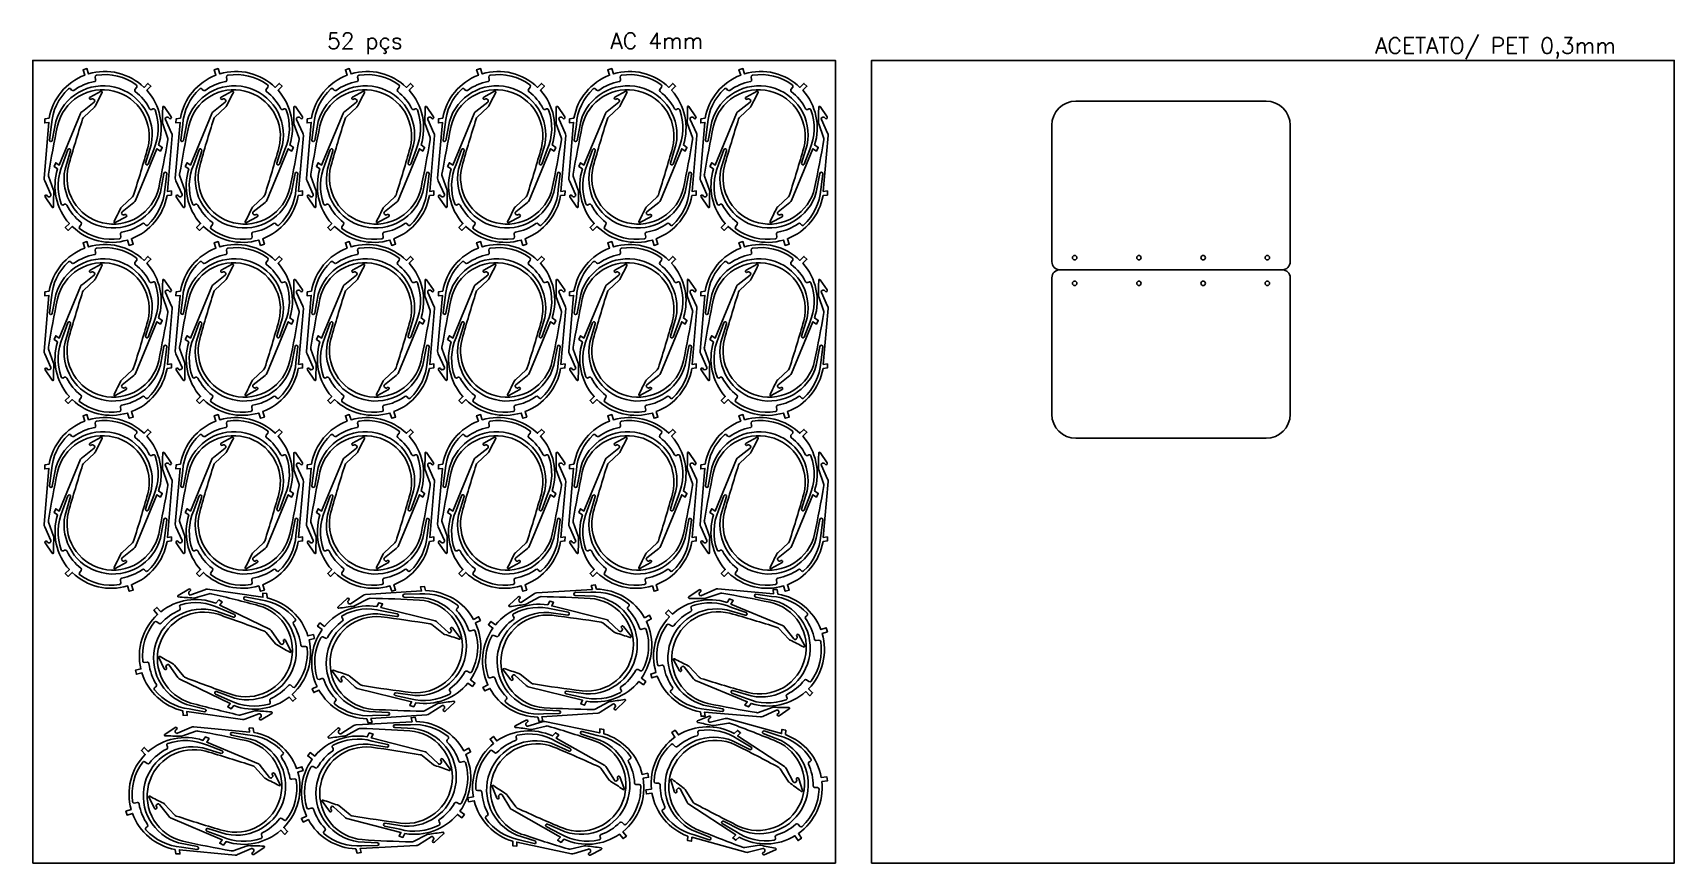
# Model space of a CAD drawing. Header units: millimetres. Extents: x 151 to 2196, y 73 to 1107.
import ezdxf

# ---------------------------------------------------------------- set-up
doc = ezdxf.new("R2010")
doc.units = ezdxf.units.MM
doc.layers.add('360_CORTE-EXT', color=3, linetype='Continuous')
doc.layers.add('360_CORTE-INT', color=5, linetype='Continuous')
doc.styles.get("Standard").update_dxf_attribs({"font": 'simplex.shx'})

msp = doc.modelspace()

# ---------------------------------------------------------------- texts
for s, p in [('52 pçs', (517.3, 1087.4)), ('AC 4mm', (870.5, 1087.4)), ('ACETATO/ PET 0,3mm', (1823.2, 1081.5))]:
    msp.add_text(s, height=20).set_placement(p)

# ---------------------------------------------------------------- linework, layer by layer
for points in [[(150.8, 73), (1150.8, 73), (1150.8, 1073), (150.8, 1073)], [(1195.8, 73), (2195.8, 73), (2195.8, 1073), (1195.8, 1073)]]:
    msp.add_lwpolyline(points, close=True)
at = {"layer": '360_CORTE-EXT'}
for p, q in [((1450.4, 1022.3), (1687.4, 1022.3)), ((1420.4, 822.3), (1420.4, 992.3)), ((1717.4, 992.3), (1717.4, 822.3)), ((1420.4, 802.3), (1420.4, 632.3)), ((1717.4, 632.3), (1717.4, 802.3)), ((1450.4, 602.3), (1687.4, 602.3))]:
    msp.add_line(p, q, dxfattribs=at)
for points in [[(171.2, 1001), (165.8, 1000.3), (165.7, 995.3), (170.8, 995.9), (164.8, 926.2, 0.160635), (165.6, 923.2), (173.2, 906.1, -0.530167), (171.5, 903.3), (170.1, 903.2, -0.25887), (169.3, 903.7), (168.5, 904.7, 1), (166.1, 903), (174.8, 890.2, 0.736631), (176.6, 890.8, -0.004311), (176.9, 909.8, 0.091473), (176.6, 911.6), (170.4, 928.7, -0.129133), (170.2, 931.2, -0.008586), (181.6, 991.6, -0.418648), (251.7, 1034.9, -0.418648), (294, 964.2, -0.008586), (276.4, 905.4, -0.129133), (275, 903.2), (261.7, 890.8, 0.091473), (260.6, 889.4, -0.004311), (252, 872.4, 0.736631), (253.4, 871.1), (267, 878.4, 1), (265.6, 881.1), (264.5, 880.5, -0.25887), (263.5, 880.5), (262.3, 881.1, -0.530167), (262.1, 884.4), (276.7, 896.1, 0.166663), (278.8, 898.6), (305.5, 963.1), (309.8, 960.2), (312, 964.6), (307.5, 967.8, 0.264878), (292.9, 1035.9), (297.9, 1040.8), (294.3, 1044.4), (289.4, 1039.5, 0.133187), (257.1, 1057.3, 0.133187), (220.3, 1056.3), (218.2, 1063), (213.4, 1061.4), (215.5, 1054.7, 0.264878)], [(334.7, 1001), (329.3, 1000.3), (329.1, 995.3), (334.3, 995.9), (328.3, 926.2, 0.160635), (329, 923.2), (336.7, 906.1, -0.530167), (334.9, 903.3), (333.6, 903.2, -0.25887), (332.7, 903.7), (332, 904.7, 1), (329.5, 903), (338.2, 890.2, 0.736631), (340.1, 890.8, -0.004311), (340.3, 909.8, 0.091473), (340, 911.6), (333.9, 928.7, -0.129133), (333.7, 931.2, -0.008586), (345.1, 991.6, -0.418648), (415.1, 1034.9, -0.418648), (457.4, 964.2, -0.008586), (439.8, 905.4, -0.129133), (438.4, 903.2), (425.1, 890.8, 0.091473), (424, 889.4, -0.004311), (415.5, 872.4, 0.736631), (416.9, 871.1), (430.5, 878.4, 1), (429.1, 881.1), (427.9, 880.5, -0.25887), (427, 880.5), (425.8, 881.1, -0.530167), (425.5, 884.4), (440.2, 896.1, 0.166663), (442.3, 898.6), (469, 963.1), (473.3, 960.2), (475.5, 964.6), (471, 967.8, 0.264878), (456.4, 1035.9), (461.4, 1040.8), (457.8, 1044.4), (452.8, 1039.5, 0.133187), (420.6, 1057.3, 0.133187), (383.8, 1056.3), (381.7, 1063), (376.8, 1061.4), (379, 1054.7, 0.264878)], [(498.1, 1001), (492.7, 1000.3), (492.6, 995.3), (497.7, 995.9), (491.7, 926.2, 0.160635), (492.5, 923.2), (500.1, 906.1, -0.530167), (498.4, 903.3), (497, 903.2, -0.25887), (496.2, 903.7), (495.4, 904.7, 1), (493, 903), (501.7, 890.2, 0.736631), (503.5, 890.8, -0.004311), (503.8, 909.8, 0.091473), (503.5, 911.6), (497.3, 928.7, -0.129133), (497.1, 931.2, -0.008586), (508.5, 991.6, -0.418648), (578.6, 1034.9, -0.418648), (620.9, 964.2, -0.008586), (603.3, 905.4, -0.129133), (601.9, 903.2), (588.6, 890.8, 0.091473), (587.5, 889.4, -0.004311), (578.9, 872.4, 0.736631), (580.3, 871.1), (594, 878.4, 1), (592.5, 881.1), (591.4, 880.5, -0.25887), (590.4, 880.5), (589.3, 881.1, -0.530167), (589, 884.4), (603.6, 896.1, 0.166663), (605.8, 898.6), (632.4, 963.1), (636.7, 960.2), (638.9, 964.6), (634.5, 967.8, 0.264878), (619.8, 1035.9), (624.8, 1040.8), (621.2, 1044.4), (616.3, 1039.5, 0.133187), (584, 1057.3, 0.133187), (547.3, 1056.3), (545.1, 1063), (540.3, 1061.4), (542.4, 1054.7, 0.264878)], [(661.6, 1001), (656.2, 1000.3), (656.1, 995.3), (661.2, 995.9), (655.2, 926.2, 0.160635), (656, 923.2), (663.6, 906.1, -0.530167), (661.8, 903.3), (660.5, 903.2, -0.25887), (659.6, 903.7), (658.9, 904.7, 1), (656.4, 903), (665.2, 890.2, 0.736631), (667, 890.8, -0.004311), (667.2, 909.8, 0.091473), (666.9, 911.6), (660.8, 928.7, -0.129133), (660.6, 931.2, -0.008586), (672, 991.6, -0.418648), (742.1, 1034.9, -0.418648), (784.4, 964.2, -0.008586), (766.7, 905.4, -0.129133), (765.4, 903.2), (752, 890.8, 0.091473), (750.9, 889.4, -0.004311), (742.4, 872.4, 0.736631), (743.8, 871.1), (757.4, 878.4, 1), (756, 881.1), (754.9, 880.5, -0.25887), (753.9, 880.5), (752.7, 881.1, -0.530167), (752.5, 884.4), (767.1, 896.1, 0.166663), (769.2, 898.6), (795.9, 963.1), (800.2, 960.2), (802.4, 964.6), (797.9, 967.8, 0.264878), (783.3, 1035.9), (788.3, 1040.8), (784.7, 1044.4), (779.7, 1039.5, 0.133187), (747.5, 1057.3, 0.133187), (710.7, 1056.3), (708.6, 1063), (703.7, 1061.4), (705.9, 1054.7, 0.264878)], [(825, 1001), (819.6, 1000.3), (819.5, 995.3), (824.6, 995.9), (818.7, 926.2, 0.160635), (819.4, 923.2), (827, 906.1, -0.530167), (825.3, 903.3), (824, 903.2, -0.25887), (823.1, 903.7), (822.4, 904.7, 1), (819.9, 903), (828.6, 890.2, 0.736631), (830.4, 890.8, -0.004311), (830.7, 909.8, 0.091473), (830.4, 911.6), (824.2, 928.7, -0.129133), (824, 931.2, -0.008586), (835.4, 991.6, -0.418648), (905.5, 1034.9, -0.418648), (947.8, 964.2, -0.008586), (930.2, 905.4, -0.129133), (928.8, 903.2), (915.5, 890.8, 0.091473), (914.4, 889.4, -0.004311), (905.9, 872.4, 0.736631), (907.2, 871.1), (920.9, 878.4, 1), (919.4, 881.1), (918.3, 880.5, -0.25887), (917.3, 880.5), (916.2, 881.1, -0.530167), (915.9, 884.4), (930.6, 896.1, 0.166663), (932.7, 898.6), (959.3, 963.1), (963.6, 960.2), (965.8, 964.6), (961.4, 967.8, 0.264878), (946.7, 1035.9), (951.7, 1040.8), (948.1, 1044.4), (943.2, 1039.5, 0.133187), (911, 1057.3, 0.133187), (874.2, 1056.3), (872, 1063), (867.2, 1061.4), (869.3, 1054.7, 0.264878)], [(988.5, 1001), (983.1, 1000.3), (983, 995.3), (988.1, 995.9), (982.1, 926.2, 0.160635), (982.9, 923.2), (990.5, 906.1, -0.530167), (988.8, 903.3), (987.4, 903.2, -0.25887), (986.5, 903.7), (985.8, 904.7, 1), (983.3, 903), (992.1, 890.2, 0.736631), (993.9, 890.8, -0.004311), (994.1, 909.8, 0.091473), (993.8, 911.6), (987.7, 928.7, -0.129133), (987.5, 931.2, -0.008586), (998.9, 991.6, -0.418648), (1069, 1034.9, -0.418648), (1111.3, 964.2, -0.008586), (1093.6, 905.4, -0.129133), (1092.3, 903.2), (1078.9, 890.8, 0.091473), (1077.8, 889.4, -0.004311), (1069.3, 872.4, 0.736631), (1070.7, 871.1), (1084.3, 878.4, 1), (1082.9, 881.1), (1081.8, 880.5, -0.25887), (1080.8, 880.5), (1079.6, 881.1, -0.530167), (1079.4, 884.4), (1094, 896.1, 0.166663), (1096.1, 898.6), (1122.8, 963.1), (1127.1, 960.2), (1129.3, 964.6), (1124.8, 967.8, 0.264878), (1110.2, 1035.9), (1115.2, 1040.8), (1111.6, 1044.4), (1106.6, 1039.5, 0.133187), (1074.4, 1057.3, 0.133187), (1037.6, 1056.3), (1035.5, 1063), (1030.6, 1061.4), (1032.8, 1054.7, 0.264878)], [(318, 904.7), (323.4, 905.4), (323.5, 910.4), (318.4, 909.8), (324.4, 979.5, 0.160635), (323.6, 982.5), (316, 999.6, -0.530167), (317.7, 1002.4), (319.1, 1002.5, -0.25887), (320, 1002), (320.7, 1001, 1), (323.2, 1002.7), (314.4, 1015.5, 0.736631), (312.6, 1014.9, -0.004311), (312.4, 995.9, 0.091473), (312.7, 994.1), (318.8, 977, -0.129133), (319, 974.4, -0.008586), (307.6, 914.1, -0.418648), (237.5, 870.8, -0.418648), (195.2, 941.5, -0.008586), (212.9, 1000.3, -0.129133), (214.2, 1002.5), (227.6, 1014.9, 0.091473), (228.7, 1016.3, -0.004311), (237.2, 1033.3, 0.736631), (235.8, 1034.6), (222.2, 1027.3, 1), (223.6, 1024.6), (224.7, 1025.2, -0.25887), (225.7, 1025.2), (226.9, 1024.5, -0.530167), (227.1, 1021.2), (212.5, 1009.6, 0.166663), (210.4, 1007.1), (183.7, 942.6), (179.4, 945.5), (177.2, 941), (181.7, 937.9, 0.264878), (196.3, 869.8), (191.3, 864.9), (194.9, 861.3), (199.9, 866.2, 0.133187), (232.1, 848.4, 0.133187), (268.9, 849.3), (271, 842.7), (275.9, 844.3), (273.7, 851, 0.264878)], [(481.5, 904.7), (486.9, 905.4), (487, 910.4), (481.9, 909.8), (487.9, 979.5, 0.160635), (487.1, 982.5), (479.5, 999.6, -0.530167), (481.2, 1002.4), (482.6, 1002.5, -0.25887), (483.4, 1002), (484.1, 1001, 1), (486.6, 1002.7), (477.9, 1015.5, 0.736631), (476.1, 1014.9, -0.004311), (475.8, 995.9, 0.091473), (476.1, 994.1), (482.3, 977, -0.129133), (482.5, 974.4, -0.008586), (471.1, 914.1, -0.418648), (401, 870.8, -0.418648), (358.7, 941.5, -0.008586), (376.3, 1000.3, -0.129133), (377.7, 1002.5), (391, 1014.9, 0.091473), (392.1, 1016.3, -0.004311), (400.7, 1033.3, 0.736631), (399.3, 1034.6), (385.6, 1027.3, 1), (387.1, 1024.6), (388.2, 1025.2, -0.25887), (389.2, 1025.2), (390.3, 1024.5, -0.530167), (390.6, 1021.2), (376, 1009.6, 0.166663), (373.8, 1007.1), (347.2, 942.6), (342.9, 945.5), (340.7, 941), (345.1, 937.9, 0.264878), (359.8, 869.8), (354.8, 864.9), (358.4, 861.3), (363.3, 866.2, 0.133187), (395.6, 848.4, 0.133187), (432.3, 849.3), (434.5, 842.7), (439.3, 844.3), (437.2, 851, 0.264878)], [(644.9, 904.7), (650.3, 905.4), (650.5, 910.4), (645.3, 909.8), (651.3, 979.5, 0.160635), (650.5, 982.5), (642.9, 999.6, -0.530167), (644.7, 1002.4), (646, 1002.5, -0.25887), (646.9, 1002), (647.6, 1001, 1), (650.1, 1002.7), (641.3, 1015.5, 0.736631), (639.5, 1014.9, -0.004311), (639.3, 995.9, 0.091473), (639.6, 994.1), (645.7, 977, -0.129133), (645.9, 974.4, -0.008586), (634.5, 914.1, -0.418648), (564.5, 870.8, -0.418648), (522.2, 941.5, -0.008586), (539.8, 1000.3, -0.129133), (541.2, 1002.5), (554.5, 1014.9, 0.091473), (555.6, 1016.3, -0.004311), (564.1, 1033.3, 0.736631), (562.7, 1034.6), (549.1, 1027.3, 1), (550.5, 1024.6), (551.7, 1025.2, -0.25887), (552.6, 1025.2), (553.8, 1024.5, -0.530167), (554.1, 1021.2), (539.4, 1009.6, 0.166663), (537.3, 1007.1), (510.6, 942.6), (506.3, 945.5), (504.1, 941), (508.6, 937.9, 0.264878), (523.2, 869.8), (518.2, 864.9), (521.8, 861.3), (526.8, 866.2, 0.133187), (559, 848.4, 0.133187), (595.8, 849.3), (597.9, 842.7), (602.8, 844.3), (600.6, 851, 0.264878)], [(808.4, 904.7), (813.8, 905.4), (813.9, 910.4), (808.8, 909.8), (814.8, 979.5, 0.160635), (814, 982.5), (806.4, 999.6, -0.530167), (808.1, 1002.4), (809.5, 1002.5, -0.25887), (810.3, 1002), (811.1, 1001, 1), (813.5, 1002.7), (804.8, 1015.5, 0.736631), (803, 1014.9, -0.004311), (802.7, 995.9, 0.091473), (803, 994.1), (809.2, 977, -0.129133), (809.4, 974.4, -0.008586), (798, 914.1, -0.418648), (727.9, 870.8, -0.418648), (685.6, 941.5, -0.008586), (703.2, 1000.3, -0.129133), (704.6, 1002.5), (717.9, 1014.9, 0.091473), (719, 1016.3, -0.004311), (727.6, 1033.3, 0.736631), (726.2, 1034.6), (712.6, 1027.3, 1), (714, 1024.6), (715.1, 1025.2, -0.25887), (716.1, 1025.2), (717.3, 1024.5, -0.530167), (717.5, 1021.2), (702.9, 1009.6, 0.166663), (700.7, 1007.1), (674.1, 942.6), (669.8, 945.5), (667.6, 941), (672, 937.9, 0.264878), (686.7, 869.8), (681.7, 864.9), (685.3, 861.3), (690.2, 866.2, 0.133187), (722.5, 848.4, 0.133187), (759.3, 849.3), (761.4, 842.7), (766.2, 844.3), (764.1, 851, 0.264878)], [(971.8, 904.7), (977.3, 905.4), (977.4, 910.4), (972.2, 909.8), (978.2, 979.5, 0.160635), (977.5, 982.5), (969.8, 999.6, -0.530167), (971.6, 1002.4), (972.9, 1002.5, -0.25887), (973.8, 1002), (974.5, 1001, 1), (977, 1002.7), (968.3, 1015.5, 0.736631), (966.4, 1014.9, -0.004311), (966.2, 995.9, 0.091473), (966.5, 994.1), (972.6, 977, -0.129133), (972.9, 974.4, -0.008586), (961.5, 914.1, -0.418648), (891.4, 870.8, -0.418648), (849.1, 941.5, -0.008586), (866.7, 1000.3, -0.129133), (868.1, 1002.5), (881.4, 1014.9, 0.091473), (882.5, 1016.3, -0.004311), (891, 1033.3, 0.736631), (889.7, 1034.6), (876, 1027.3, 1), (877.4, 1024.6), (878.6, 1025.2, -0.25887), (879.5, 1025.2), (880.7, 1024.5, -0.530167), (881, 1021.2), (866.3, 1009.6, 0.166663), (864.2, 1007.1), (837.5, 942.6), (833.2, 945.5), (831.1, 941), (835.5, 937.9, 0.264878), (850.2, 869.8), (845.1, 864.9), (848.7, 861.3), (853.7, 866.2, 0.133187), (885.9, 848.4, 0.133187), (922.7, 849.3), (924.8, 842.7), (929.7, 844.3), (927.5, 851, 0.264878)], [(1135.3, 904.7), (1140.7, 905.4), (1140.8, 910.4), (1135.7, 909.8), (1141.7, 979.5, 0.160635), (1140.9, 982.5), (1133.3, 999.6, -0.530167), (1135, 1002.4), (1136.4, 1002.5, -0.25887), (1137.2, 1002), (1138, 1001, 1), (1140.4, 1002.7), (1131.7, 1015.5, 0.736631), (1129.9, 1014.9, -0.004311), (1129.7, 995.9, 0.091473), (1129.9, 994.1), (1136.1, 977, -0.129133), (1136.3, 974.4, -0.008586), (1124.9, 914.1, -0.418648), (1054.8, 870.8, -0.418648), (1012.5, 941.5, -0.008586), (1030.2, 1000.3, -0.129133), (1031.5, 1002.5), (1044.9, 1014.9, 0.091473), (1045.9, 1016.3, -0.004311), (1054.5, 1033.3, 0.736631), (1053.1, 1034.6), (1039.5, 1027.3, 1), (1040.9, 1024.6), (1042, 1025.2, -0.25887), (1043, 1025.2), (1044.2, 1024.5, -0.530167), (1044.4, 1021.2), (1029.8, 1009.6, 0.166663), (1027.7, 1007.1), (1001, 942.6), (996.7, 945.5), (994.5, 941), (999, 937.9, 0.264878), (1013.6, 869.8), (1008.6, 864.9), (1012.2, 861.3), (1017.1, 866.2, 0.133187), (1049.4, 848.4, 0.133187), (1086.2, 849.3), (1088.3, 842.7), (1093.2, 844.3), (1091, 851, 0.264878)], [(171.2, 785.5), (165.8, 784.7), (165.7, 779.8), (170.8, 780.3), (164.8, 710.7, 0.160635), (165.6, 707.7), (173.2, 690.6, -0.530167), (171.5, 687.8), (170.1, 687.7, -0.25887), (169.3, 688.1), (168.5, 689.2, 1), (166.1, 687.5), (174.8, 674.7, 0.736631), (176.6, 675.3, -0.004311), (176.9, 694.3, 0.091473), (176.6, 696.1), (170.4, 713.2, -0.129133), (170.2, 715.7, -0.008586), (181.6, 776.1, -0.418648), (251.7, 819.4, -0.418648), (294, 748.7, -0.008586), (276.4, 689.9, -0.129133), (275, 687.7), (261.7, 675.3, 0.091473), (260.6, 673.9, -0.004311), (252, 656.9, 0.736631), (253.4, 655.6), (267, 662.9, 1), (265.6, 665.6), (264.5, 664.9, -0.25887), (263.5, 665), (262.3, 665.6, -0.530167), (262.1, 668.9), (276.7, 680.6, 0.166663), (278.8, 683), (305.5, 747.5), (309.8, 744.6), (312, 749.1), (307.5, 752.3, 0.264878), (292.9, 820.3), (297.9, 825.3), (294.3, 828.9), (289.4, 824, 0.133187), (257.1, 841.8, 0.133187), (220.3, 840.8), (218.2, 847.4), (213.4, 845.9), (215.5, 839.2, 0.264878)], [(334.7, 785.5), (329.3, 784.7), (329.1, 779.8), (334.3, 780.3), (328.3, 710.7, 0.160635), (329, 707.7), (336.7, 690.6, -0.530167), (334.9, 687.8), (333.6, 687.7, -0.25887), (332.7, 688.1), (332, 689.2, 1), (329.5, 687.5), (338.2, 674.7, 0.736631), (340.1, 675.3, -0.004311), (340.3, 694.3, 0.091473), (340, 696.1), (333.9, 713.2, -0.129133), (333.7, 715.7, -0.008586), (345.1, 776.1, -0.418648), (415.1, 819.4, -0.418648), (457.4, 748.7, -0.008586), (439.8, 689.9, -0.129133), (438.4, 687.7), (425.1, 675.3, 0.091473), (424, 673.9, -0.004311), (415.5, 656.9, 0.736631), (416.9, 655.6), (430.5, 662.9, 1), (429.1, 665.6), (427.9, 664.9, -0.25887), (427, 665), (425.8, 665.6, -0.530167), (425.5, 668.9), (440.2, 680.6, 0.166663), (442.3, 683), (469, 747.5), (473.3, 744.6), (475.5, 749.1), (471, 752.3, 0.264878), (456.4, 820.3), (461.4, 825.3), (457.8, 828.9), (452.8, 824, 0.133187), (420.6, 841.8, 0.133187), (383.8, 840.8), (381.7, 847.4), (376.8, 845.9), (379, 839.2, 0.264878)], [(498.1, 785.5), (492.7, 784.7), (492.6, 779.8), (497.7, 780.3), (491.7, 710.7, 0.160635), (492.5, 707.7), (500.1, 690.6, -0.530167), (498.4, 687.8), (497, 687.7, -0.25887), (496.2, 688.1), (495.4, 689.2, 1), (493, 687.5), (501.7, 674.7, 0.736631), (503.5, 675.3, -0.004311), (503.8, 694.3, 0.091473), (503.5, 696.1), (497.3, 713.2, -0.129133), (497.1, 715.7, -0.008586), (508.5, 776.1, -0.418648), (578.6, 819.4, -0.418648), (620.9, 748.7, -0.008586), (603.3, 689.9, -0.129133), (601.9, 687.7), (588.6, 675.3, 0.091473), (587.5, 673.9, -0.004311), (578.9, 656.9, 0.736631), (580.3, 655.6), (594, 662.9, 1), (592.5, 665.6), (591.4, 664.9, -0.25887), (590.4, 665), (589.3, 665.6, -0.530167), (589, 668.9), (603.6, 680.6, 0.166663), (605.8, 683), (632.4, 747.5), (636.7, 744.6), (638.9, 749.1), (634.5, 752.3, 0.264878), (619.8, 820.3), (624.8, 825.3), (621.2, 828.9), (616.3, 824, 0.133187), (584, 841.8, 0.133187), (547.3, 840.8), (545.1, 847.4), (540.3, 845.9), (542.4, 839.2, 0.264878)], [(661.6, 785.5), (656.2, 784.7), (656.1, 779.8), (661.2, 780.3), (655.2, 710.7, 0.160635), (656, 707.7), (663.6, 690.6, -0.530167), (661.8, 687.8), (660.5, 687.7, -0.25887), (659.6, 688.1), (658.9, 689.2, 1), (656.4, 687.5), (665.2, 674.7, 0.736631), (667, 675.3, -0.004311), (667.2, 694.3, 0.091473), (666.9, 696.1), (660.8, 713.2, -0.129133), (660.6, 715.7, -0.008586), (672, 776.1, -0.418648), (742.1, 819.4, -0.418648), (784.4, 748.7, -0.008586), (766.7, 689.9, -0.129133), (765.4, 687.7), (752, 675.3, 0.091473), (750.9, 673.9, -0.004311), (742.4, 656.9, 0.736631), (743.8, 655.6), (757.4, 662.9, 1), (756, 665.6), (754.9, 664.9, -0.25887), (753.9, 665), (752.7, 665.6, -0.530167), (752.5, 668.9), (767.1, 680.6, 0.166663), (769.2, 683), (795.9, 747.5), (800.2, 744.6), (802.4, 749.1), (797.9, 752.3, 0.264878), (783.3, 820.3), (788.3, 825.3), (784.7, 828.9), (779.7, 824, 0.133187), (747.5, 841.8, 0.133187), (710.7, 840.8), (708.6, 847.4), (703.7, 845.9), (705.9, 839.2, 0.264878)], [(825, 785.5), (819.6, 784.7), (819.5, 779.8), (824.6, 780.3), (818.7, 710.7, 0.160635), (819.4, 707.7), (827, 690.6, -0.530167), (825.3, 687.8), (824, 687.7, -0.25887), (823.1, 688.1), (822.4, 689.2, 1), (819.9, 687.5), (828.6, 674.7, 0.736631), (830.4, 675.3, -0.004311), (830.7, 694.3, 0.091473), (830.4, 696.1), (824.2, 713.2, -0.129133), (824, 715.7, -0.008586), (835.4, 776.1, -0.418648), (905.5, 819.4, -0.418648), (947.8, 748.7, -0.008586), (930.2, 689.9, -0.129133), (928.8, 687.7), (915.5, 675.3, 0.091473), (914.4, 673.9, -0.004311), (905.9, 656.9, 0.736631), (907.2, 655.6), (920.9, 662.9, 1), (919.4, 665.6), (918.3, 664.9, -0.25887), (917.3, 665), (916.2, 665.6, -0.530167), (915.9, 668.9), (930.6, 680.6, 0.166663), (932.7, 683), (959.3, 747.5), (963.6, 744.6), (965.8, 749.1), (961.4, 752.3, 0.264878), (946.7, 820.3), (951.7, 825.3), (948.1, 828.9), (943.2, 824, 0.133187), (911, 841.8, 0.133187), (874.2, 840.8), (872, 847.4), (867.2, 845.9), (869.3, 839.2, 0.264878)], [(988.5, 785.5), (983.1, 784.7), (983, 779.8), (988.1, 780.3), (982.1, 710.7, 0.160635), (982.9, 707.7), (990.5, 690.6, -0.530167), (988.8, 687.8), (987.4, 687.7, -0.25887), (986.5, 688.1), (985.8, 689.2, 1), (983.3, 687.5), (992.1, 674.7, 0.736631), (993.9, 675.3, -0.004311), (994.1, 694.3, 0.091473), (993.8, 696.1), (987.7, 713.2, -0.129133), (987.5, 715.7, -0.008586), (998.9, 776.1, -0.418648), (1069, 819.4, -0.418648), (1111.3, 748.7, -0.008586), (1093.6, 689.9, -0.129133), (1092.3, 687.7), (1078.9, 675.3, 0.091473), (1077.8, 673.9, -0.004311), (1069.3, 656.9, 0.736631), (1070.7, 655.6), (1084.3, 662.9, 1), (1082.9, 665.6), (1081.8, 664.9, -0.25887), (1080.8, 665), (1079.6, 665.6, -0.530167), (1079.4, 668.9), (1094, 680.6, 0.166663), (1096.1, 683), (1122.8, 747.5), (1127.1, 744.6), (1129.3, 749.1), (1124.8, 752.3, 0.264878), (1110.2, 820.3), (1115.2, 825.3), (1111.6, 828.9), (1106.6, 824, 0.133187), (1074.4, 841.8, 0.133187), (1037.6, 840.8), (1035.5, 847.4), (1030.6, 845.9), (1032.8, 839.2, 0.264878)], [(318, 689.1), (323.4, 689.9), (323.5, 694.9), (318.4, 694.3), (324.4, 763.9, 0.160635), (323.6, 767), (316, 784.1, -0.530167), (317.7, 786.9), (319.1, 786.9, -0.25887), (320, 786.5), (320.7, 785.4, 1), (323.2, 787.1), (314.4, 799.9, 0.736631), (312.6, 799.4, -0.004311), (312.4, 780.4, 0.091473), (312.7, 778.6), (318.8, 761.5, -0.129133), (319, 758.9, -0.008586), (307.6, 698.6, -0.418648), (237.5, 655.2, -0.418648), (195.2, 725.9, -0.008586), (212.9, 784.8, -0.129133), (214.2, 786.9), (227.6, 799.3, 0.091473), (228.7, 800.8, -0.004311), (237.2, 817.8, 0.736631), (235.8, 819.1), (222.2, 811.7, 1), (223.6, 809.1), (224.7, 809.7, -0.25887), (225.7, 809.7), (226.9, 809, -0.530167), (227.1, 805.7), (212.5, 794.1, 0.166663), (210.4, 791.6), (183.7, 727.1), (179.4, 730), (177.2, 725.5), (181.7, 722.4, 0.264878), (196.3, 654.3), (191.3, 649.3), (194.9, 645.7), (199.9, 650.6, 0.133187), (232.1, 632.9, 0.133187), (268.9, 633.8), (271, 627.2), (275.9, 628.7), (273.7, 635.5, 0.264878)], [(481.5, 689.1), (486.9, 689.9), (487, 694.9), (481.9, 694.3), (487.9, 763.9, 0.160635), (487.1, 767), (479.5, 784.1, -0.530167), (481.2, 786.9), (482.6, 786.9, -0.25887), (483.4, 786.5), (484.1, 785.4, 1), (486.6, 787.1), (477.9, 799.9, 0.736631), (476.1, 799.4, -0.004311), (475.8, 780.4, 0.091473), (476.1, 778.6), (482.3, 761.5, -0.129133), (482.5, 758.9, -0.008586), (471.1, 698.6, -0.418648), (401, 655.2, -0.418648), (358.7, 725.9, -0.008586), (376.3, 784.8, -0.129133), (377.7, 786.9), (391, 799.3, 0.091473), (392.1, 800.8, -0.004311), (400.7, 817.8, 0.736631), (399.3, 819.1), (385.6, 811.7, 1), (387.1, 809.1), (388.2, 809.7, -0.25887), (389.2, 809.7), (390.3, 809, -0.530167), (390.6, 805.7), (376, 794.1, 0.166663), (373.8, 791.6), (347.2, 727.1), (342.9, 730), (340.7, 725.5), (345.1, 722.4, 0.264878), (359.8, 654.3), (354.8, 649.3), (358.4, 645.7), (363.3, 650.6, 0.133187), (395.6, 632.9, 0.133187), (432.3, 633.8), (434.5, 627.2), (439.3, 628.7), (437.2, 635.5, 0.264878)], [(644.9, 689.1), (650.3, 689.9), (650.5, 694.9), (645.3, 694.3), (651.3, 763.9, 0.160635), (650.5, 767), (642.9, 784.1, -0.530167), (644.7, 786.9), (646, 786.9, -0.25887), (646.9, 786.5), (647.6, 785.4, 1), (650.1, 787.1), (641.3, 799.9, 0.736631), (639.5, 799.4, -0.004311), (639.3, 780.4, 0.091473), (639.6, 778.6), (645.7, 761.5, -0.129133), (645.9, 758.9, -0.008586), (634.5, 698.6, -0.418648), (564.5, 655.2, -0.418648), (522.2, 725.9, -0.008586), (539.8, 784.8, -0.129133), (541.2, 786.9), (554.5, 799.3, 0.091473), (555.6, 800.8, -0.004311), (564.1, 817.8, 0.736631), (562.7, 819.1), (549.1, 811.7, 1), (550.5, 809.1), (551.7, 809.7, -0.25887), (552.6, 809.7), (553.8, 809, -0.530167), (554.1, 805.7), (539.4, 794.1, 0.166663), (537.3, 791.6), (510.6, 727.1), (506.3, 730), (504.1, 725.5), (508.6, 722.4, 0.264878), (523.2, 654.3), (518.2, 649.3), (521.8, 645.7), (526.8, 650.6, 0.133187), (559, 632.9, 0.133187), (595.8, 633.8), (597.9, 627.2), (602.8, 628.7), (600.6, 635.5, 0.264878)], [(808.4, 689.1), (813.8, 689.9), (813.9, 694.9), (808.8, 694.3), (814.8, 763.9, 0.160635), (814, 767), (806.4, 784.1, -0.530167), (808.1, 786.9), (809.5, 786.9, -0.25887), (810.3, 786.5), (811.1, 785.4, 1), (813.5, 787.1), (804.8, 799.9, 0.736631), (803, 799.4, -0.004311), (802.7, 780.4, 0.091473), (803, 778.6), (809.2, 761.5, -0.129133), (809.4, 758.9, -0.008586), (798, 698.6, -0.418648), (727.9, 655.2, -0.418648), (685.6, 725.9, -0.008586), (703.2, 784.8, -0.129133), (704.6, 786.9), (717.9, 799.3, 0.091473), (719, 800.8, -0.004311), (727.6, 817.8, 0.736631), (726.2, 819.1), (712.6, 811.7, 1), (714, 809.1), (715.1, 809.7, -0.25887), (716.1, 809.7), (717.3, 809, -0.530167), (717.5, 805.7), (702.9, 794.1, 0.166663), (700.7, 791.6), (674.1, 727.1), (669.8, 730), (667.6, 725.5), (672, 722.4, 0.264878), (686.7, 654.3), (681.7, 649.3), (685.3, 645.7), (690.2, 650.6, 0.133187), (722.5, 632.9, 0.133187), (759.3, 633.8), (761.4, 627.2), (766.2, 628.7), (764.1, 635.5, 0.264878)], [(971.8, 689.1), (977.3, 689.9), (977.4, 694.9), (972.2, 694.3), (978.2, 763.9, 0.160635), (977.5, 767), (969.8, 784.1, -0.530167), (971.6, 786.9), (972.9, 786.9, -0.25887), (973.8, 786.5), (974.5, 785.4, 1), (977, 787.1), (968.3, 799.9, 0.736631), (966.4, 799.4, -0.004311), (966.2, 780.4, 0.091473), (966.5, 778.6), (972.6, 761.5, -0.129133), (972.9, 758.9, -0.008586), (961.5, 698.6, -0.418648), (891.4, 655.2, -0.418648), (849.1, 725.9, -0.008586), (866.7, 784.8, -0.129133), (868.1, 786.9), (881.4, 799.3, 0.091473), (882.5, 800.8, -0.004311), (891, 817.8, 0.736631), (889.7, 819.1), (876, 811.7, 1), (877.4, 809.1), (878.6, 809.7, -0.25887), (879.5, 809.7), (880.7, 809, -0.530167), (881, 805.7), (866.3, 794.1, 0.166663), (864.2, 791.6), (837.5, 727.1), (833.2, 730), (831.1, 725.5), (835.5, 722.4, 0.264878), (850.2, 654.3), (845.1, 649.3), (848.7, 645.7), (853.7, 650.6, 0.133187), (885.9, 632.9, 0.133187), (922.7, 633.8), (924.8, 627.2), (929.7, 628.7), (927.5, 635.5, 0.264878)], [(1135.3, 689.1), (1140.7, 689.9), (1140.8, 694.9), (1135.7, 694.3), (1141.7, 763.9, 0.160635), (1140.9, 767), (1133.3, 784.1, -0.530167), (1135, 786.9), (1136.4, 786.9, -0.25887), (1137.2, 786.5), (1138, 785.4, 1), (1140.4, 787.1), (1131.7, 799.9, 0.736631), (1129.9, 799.4, -0.004311), (1129.7, 780.4, 0.091473), (1129.9, 778.6), (1136.1, 761.5, -0.129133), (1136.3, 758.9, -0.008586), (1124.9, 698.6, -0.418648), (1054.8, 655.2, -0.418648), (1012.5, 725.9, -0.008586), (1030.2, 784.8, -0.129133), (1031.5, 786.9), (1044.9, 799.3, 0.091473), (1045.9, 800.8, -0.004311), (1054.5, 817.8, 0.736631), (1053.1, 819.1), (1039.5, 811.7, 1), (1040.9, 809.1), (1042, 809.7, -0.25887), (1043, 809.7), (1044.2, 809, -0.530167), (1044.4, 805.7), (1029.8, 794.1, 0.166663), (1027.7, 791.6), (1001, 727.1), (996.7, 730), (994.5, 725.5), (999, 722.4, 0.264878), (1013.6, 654.3), (1008.6, 649.3), (1012.2, 645.7), (1017.1, 650.6, 0.133187), (1049.4, 632.9, 0.133187), (1086.2, 633.8), (1088.3, 627.2), (1093.2, 628.7), (1091, 635.5, 0.264878)], [(171.2, 570), (165.8, 569.2), (165.7, 564.2), (170.8, 564.8), (164.8, 495.2, 0.160635), (165.6, 492.1), (173.2, 475.1, -0.530167), (171.5, 472.2), (170.1, 472.2, -0.25887), (169.3, 472.6), (168.5, 473.7, 1), (166.1, 472), (174.8, 459.2, 0.736631), (176.6, 459.7, -0.004311), (176.9, 478.7, 0.091473), (176.6, 480.5), (170.4, 497.7, -0.129133), (170.2, 500.2, -0.008586), (181.6, 560.6, -0.418648), (251.7, 603.9, -0.418648), (294, 533.2, -0.008586), (276.4, 474.3, -0.129133), (275, 472.2), (261.7, 459.8, 0.091473), (260.6, 458.3, -0.004311), (252, 441.4, 0.736631), (253.4, 440), (267, 447.4, 1), (265.6, 450), (264.5, 449.4, -0.25887), (263.5, 449.4), (262.3, 450.1, -0.530167), (262.1, 453.4), (276.7, 465.1, 0.166663), (278.8, 467.5), (305.5, 532), (309.8, 529.1), (312, 533.6), (307.5, 536.8, 0.264878), (292.9, 604.8), (297.9, 609.8), (294.3, 613.4), (289.4, 608.5, 0.133187), (257.1, 626.2, 0.133187), (220.3, 625.3), (218.2, 631.9), (213.4, 630.4), (215.5, 623.7, 0.264878)], [(334.7, 570), (329.3, 569.2), (329.1, 564.2), (334.3, 564.8), (328.3, 495.2, 0.160635), (329, 492.1), (336.7, 475.1, -0.530167), (334.9, 472.2), (333.6, 472.2, -0.25887), (332.7, 472.6), (332, 473.7, 1), (329.5, 472), (338.2, 459.2, 0.736631), (340.1, 459.7, -0.004311), (340.3, 478.7, 0.091473), (340, 480.5), (333.9, 497.7, -0.129133), (333.7, 500.2, -0.008586), (345.1, 560.6, -0.418648), (415.1, 603.9, -0.418648), (457.4, 533.2, -0.008586), (439.8, 474.3, -0.129133), (438.4, 472.2), (425.1, 459.8, 0.091473), (424, 458.3, -0.004311), (415.5, 441.4, 0.736631), (416.9, 440), (430.5, 447.4, 1), (429.1, 450), (427.9, 449.4, -0.25887), (427, 449.4), (425.8, 450.1, -0.530167), (425.5, 453.4), (440.2, 465.1, 0.166663), (442.3, 467.5), (469, 532), (473.3, 529.1), (475.5, 533.6), (471, 536.8, 0.264878), (456.4, 604.8), (461.4, 609.8), (457.8, 613.4), (452.8, 608.5, 0.133187), (420.6, 626.2, 0.133187), (383.8, 625.3), (381.7, 631.9), (376.8, 630.4), (379, 623.7, 0.264878)], [(498.1, 570), (492.7, 569.2), (492.6, 564.2), (497.7, 564.8), (491.7, 495.2, 0.160635), (492.5, 492.1), (500.1, 475.1, -0.530167), (498.4, 472.2), (497, 472.2, -0.25887), (496.2, 472.6), (495.4, 473.7, 1), (493, 472), (501.7, 459.2, 0.736631), (503.5, 459.7, -0.004311), (503.8, 478.7, 0.091473), (503.5, 480.5), (497.3, 497.7, -0.129133), (497.1, 500.2, -0.008586), (508.5, 560.6, -0.418648), (578.6, 603.9, -0.418648), (620.9, 533.2, -0.008586), (603.3, 474.3, -0.129133), (601.9, 472.2), (588.6, 459.8, 0.091473), (587.5, 458.3, -0.004311), (578.9, 441.4, 0.736631), (580.3, 440), (594, 447.4, 1), (592.5, 450), (591.4, 449.4, -0.25887), (590.4, 449.4), (589.3, 450.1, -0.530167), (589, 453.4), (603.6, 465.1, 0.166663), (605.8, 467.5), (632.4, 532), (636.7, 529.1), (638.9, 533.6), (634.5, 536.8, 0.264878), (619.8, 604.8), (624.8, 609.8), (621.2, 613.4), (616.3, 608.5, 0.133187), (584, 626.2, 0.133187), (547.3, 625.3), (545.1, 631.9), (540.3, 630.4), (542.4, 623.7, 0.264878)], [(661.6, 570), (656.2, 569.2), (656.1, 564.2), (661.2, 564.8), (655.2, 495.2, 0.160635), (656, 492.1), (663.6, 475.1, -0.530167), (661.8, 472.2), (660.5, 472.2, -0.25887), (659.6, 472.6), (658.9, 473.7, 1), (656.4, 472), (665.2, 459.2, 0.736631), (667, 459.7, -0.004311), (667.2, 478.7, 0.091473), (666.9, 480.5), (660.8, 497.7, -0.129133), (660.6, 500.2, -0.008586), (672, 560.6, -0.418648), (742.1, 603.9, -0.418648), (784.4, 533.2, -0.008586), (766.7, 474.3, -0.129133), (765.4, 472.2), (752, 459.8, 0.091473), (750.9, 458.3, -0.004311), (742.4, 441.4, 0.736631), (743.8, 440), (757.4, 447.4, 1), (756, 450), (754.9, 449.4, -0.25887), (753.9, 449.4), (752.7, 450.1, -0.530167), (752.5, 453.4), (767.1, 465.1, 0.166663), (769.2, 467.5), (795.9, 532), (800.2, 529.1), (802.4, 533.6), (797.9, 536.8, 0.264878), (783.3, 604.8), (788.3, 609.8), (784.7, 613.4), (779.7, 608.5, 0.133187), (747.5, 626.2, 0.133187), (710.7, 625.3), (708.6, 631.9), (703.7, 630.4), (705.9, 623.7, 0.264878)], [(825, 570), (819.6, 569.2), (819.5, 564.2), (824.6, 564.8), (818.7, 495.2, 0.160635), (819.4, 492.1), (827, 475.1, -0.530167), (825.3, 472.2), (824, 472.2, -0.25887), (823.1, 472.6), (822.4, 473.7, 1), (819.9, 472), (828.6, 459.2, 0.736631), (830.4, 459.7, -0.004311), (830.7, 478.7, 0.091473), (830.4, 480.5), (824.2, 497.7, -0.129133), (824, 500.2, -0.008586), (835.4, 560.6, -0.418648), (905.5, 603.9, -0.418648), (947.8, 533.2, -0.008586), (930.2, 474.3, -0.129133), (928.8, 472.2), (915.5, 459.8, 0.091473), (914.4, 458.3, -0.004311), (905.9, 441.4, 0.736631), (907.2, 440), (920.9, 447.4, 1), (919.4, 450), (918.3, 449.4, -0.25887), (917.3, 449.4), (916.2, 450.1, -0.530167), (915.9, 453.4), (930.6, 465.1, 0.166663), (932.7, 467.5), (959.3, 532), (963.6, 529.1), (965.8, 533.6), (961.4, 536.8, 0.264878), (946.7, 604.8), (951.7, 609.8), (948.1, 613.4), (943.2, 608.5, 0.133187), (911, 626.2, 0.133187), (874.2, 625.3), (872, 631.9), (867.2, 630.4), (869.3, 623.7, 0.264878)], [(988.5, 570), (983.1, 569.2), (983, 564.2), (988.1, 564.8), (982.1, 495.2, 0.160635), (982.9, 492.1), (990.5, 475.1, -0.530167), (988.8, 472.2), (987.4, 472.2, -0.25887), (986.5, 472.6), (985.8, 473.7, 1), (983.3, 472), (992.1, 459.2, 0.736631), (993.9, 459.7, -0.004311), (994.1, 478.7, 0.091473), (993.8, 480.5), (987.7, 497.7, -0.129133), (987.5, 500.2, -0.008586), (998.9, 560.6, -0.418648), (1069, 603.9, -0.418648), (1111.3, 533.2, -0.008586), (1093.6, 474.3, -0.129133), (1092.3, 472.2), (1078.9, 459.8, 0.091473), (1077.8, 458.3, -0.004311), (1069.3, 441.4, 0.736631), (1070.7, 440), (1084.3, 447.4, 1), (1082.9, 450), (1081.8, 449.4, -0.25887), (1080.8, 449.4), (1079.6, 450.1, -0.530167), (1079.4, 453.4), (1094, 465.1, 0.166663), (1096.1, 467.5), (1122.8, 532), (1127.1, 529.1), (1129.3, 533.6), (1124.8, 536.8, 0.264878), (1110.2, 604.8), (1115.2, 609.8), (1111.6, 613.4), (1106.6, 608.5, 0.133187), (1074.4, 626.2, 0.133187), (1037.6, 625.3), (1035.5, 631.9), (1030.6, 630.4), (1032.8, 623.7, 0.264878)], [(318, 473.6), (323.4, 474.4), (323.5, 479.4), (318.4, 478.8), (324.4, 548.4, 0.160635), (323.6, 551.5), (316, 568.6, -0.530167), (317.7, 571.4), (319.1, 571.4, -0.25887), (320, 571), (320.7, 569.9, 1), (323.2, 571.6), (314.4, 584.4, 0.736631), (312.6, 583.9, -0.004311), (312.4, 564.9, 0.091473), (312.7, 563.1), (318.8, 545.9, -0.129133), (319, 543.4, -0.008586), (307.6, 483, -0.418648), (237.5, 439.7, -0.418648), (195.2, 510.4, -0.008586), (212.9, 569.3, -0.129133), (214.2, 571.4), (227.6, 583.8, 0.091473), (228.7, 585.3, -0.004311), (237.2, 602.2, 0.736631), (235.8, 603.6), (222.2, 596.2, 1), (223.6, 593.6), (224.7, 594.2, -0.25887), (225.7, 594.2), (226.9, 593.5, -0.530167), (227.1, 590.2), (212.5, 578.5, 0.166663), (210.4, 576.1), (183.7, 511.6), (179.4, 514.5), (177.2, 510), (181.7, 506.8, 0.264878), (196.3, 438.8), (191.3, 433.8), (194.9, 430.2), (199.9, 435.1, 0.133187), (232.1, 417.4, 0.133187), (268.9, 418.3), (271, 411.7), (275.9, 413.2), (273.7, 419.9, 0.264878)], [(481.5, 473.6), (486.9, 474.4), (487, 479.4), (481.9, 478.8), (487.9, 548.4, 0.160635), (487.1, 551.5), (479.5, 568.6, -0.530167), (481.2, 571.4), (482.6, 571.4, -0.25887), (483.4, 571), (484.1, 569.9, 1), (486.6, 571.6), (477.9, 584.4, 0.736631), (476.1, 583.9, -0.004311), (475.8, 564.9, 0.091473), (476.1, 563.1), (482.3, 545.9, -0.129133), (482.5, 543.4, -0.008586), (471.1, 483, -0.418648), (401, 439.7, -0.418648), (358.7, 510.4, -0.008586), (376.3, 569.3, -0.129133), (377.7, 571.4), (391, 583.8, 0.091473), (392.1, 585.3, -0.004311), (400.7, 602.2, 0.736631), (399.3, 603.6), (385.6, 596.2, 1), (387.1, 593.6), (388.2, 594.2, -0.25887), (389.2, 594.2), (390.3, 593.5, -0.530167), (390.6, 590.2), (376, 578.5, 0.166663), (373.8, 576.1), (347.2, 511.6), (342.9, 514.5), (340.7, 510), (345.1, 506.8, 0.264878), (359.8, 438.8), (354.8, 433.8), (358.4, 430.2), (363.3, 435.1, 0.133187), (395.6, 417.4, 0.133187), (432.3, 418.3), (434.5, 411.7), (439.3, 413.2), (437.2, 419.9, 0.264878)], [(644.9, 473.6), (650.3, 474.4), (650.5, 479.4), (645.3, 478.8), (651.3, 548.4, 0.160635), (650.5, 551.5), (642.9, 568.6, -0.530167), (644.7, 571.4), (646, 571.4, -0.25887), (646.9, 571), (647.6, 569.9, 1), (650.1, 571.6), (641.3, 584.4, 0.736631), (639.5, 583.9, -0.004311), (639.3, 564.9, 0.091473), (639.6, 563.1), (645.7, 545.9, -0.129133), (645.9, 543.4, -0.008586), (634.5, 483, -0.418648), (564.5, 439.7, -0.418648), (522.2, 510.4, -0.008586), (539.8, 569.3, -0.129133), (541.2, 571.4), (554.5, 583.8, 0.091473), (555.6, 585.3, -0.004311), (564.1, 602.2, 0.736631), (562.7, 603.6), (549.1, 596.2, 1), (550.5, 593.6), (551.7, 594.2, -0.25887), (552.6, 594.2), (553.8, 593.5, -0.530167), (554.1, 590.2), (539.4, 578.5, 0.166663), (537.3, 576.1), (510.6, 511.6), (506.3, 514.5), (504.1, 510), (508.6, 506.8, 0.264878), (523.2, 438.8), (518.2, 433.8), (521.8, 430.2), (526.8, 435.1, 0.133187), (559, 417.4, 0.133187), (595.8, 418.3), (597.9, 411.7), (602.8, 413.2), (600.6, 419.9, 0.264878)], [(808.4, 473.6), (813.8, 474.4), (813.9, 479.4), (808.8, 478.8), (814.8, 548.4, 0.160635), (814, 551.5), (806.4, 568.6, -0.530167), (808.1, 571.4), (809.5, 571.4, -0.25887), (810.3, 571), (811.1, 569.9, 1), (813.5, 571.6), (804.8, 584.4, 0.736631), (803, 583.9, -0.004311), (802.7, 564.9, 0.091473), (803, 563.1), (809.2, 545.9, -0.129133), (809.4, 543.4, -0.008586), (798, 483, -0.418648), (727.9, 439.7, -0.418648), (685.6, 510.4, -0.008586), (703.2, 569.3, -0.129133), (704.6, 571.4), (717.9, 583.8, 0.091473), (719, 585.3, -0.004311), (727.6, 602.2, 0.736631), (726.2, 603.6), (712.6, 596.2, 1), (714, 593.6), (715.1, 594.2, -0.25887), (716.1, 594.2), (717.3, 593.5, -0.530167), (717.5, 590.2), (702.9, 578.5, 0.166663), (700.7, 576.1), (674.1, 511.6), (669.8, 514.5), (667.6, 510), (672, 506.8, 0.264878), (686.7, 438.8), (681.7, 433.8), (685.3, 430.2), (690.2, 435.1, 0.133187), (722.5, 417.4, 0.133187), (759.3, 418.3), (761.4, 411.7), (766.2, 413.2), (764.1, 419.9, 0.264878)], [(971.8, 473.6), (977.3, 474.4), (977.4, 479.4), (972.2, 478.8), (978.2, 548.4, 0.160635), (977.5, 551.5), (969.8, 568.6, -0.530167), (971.6, 571.4), (972.9, 571.4, -0.25887), (973.8, 571), (974.5, 569.9, 1), (977, 571.6), (968.3, 584.4, 0.736631), (966.4, 583.9, -0.004311), (966.2, 564.9, 0.091473), (966.5, 563.1), (972.6, 545.9, -0.129133), (972.9, 543.4, -0.008586), (961.5, 483, -0.418648), (891.4, 439.7, -0.418648), (849.1, 510.4, -0.008586), (866.7, 569.3, -0.129133), (868.1, 571.4), (881.4, 583.8, 0.091473), (882.5, 585.3, -0.004311), (891, 602.2, 0.736631), (889.7, 603.6), (876, 596.2, 1), (877.4, 593.6), (878.6, 594.2, -0.25887), (879.5, 594.2), (880.7, 593.5, -0.530167), (881, 590.2), (866.3, 578.5, 0.166663), (864.2, 576.1), (837.5, 511.6), (833.2, 514.5), (831.1, 510), (835.5, 506.8, 0.264878), (850.2, 438.8), (845.1, 433.8), (848.7, 430.2), (853.7, 435.1, 0.133187), (885.9, 417.4, 0.133187), (922.7, 418.3), (924.8, 411.7), (929.7, 413.2), (927.5, 419.9, 0.264878)], [(1135.3, 473.6), (1140.7, 474.4), (1140.8, 479.4), (1135.7, 478.8), (1141.7, 548.4, 0.160635), (1140.9, 551.5), (1133.3, 568.6, -0.530167), (1135, 571.4), (1136.4, 571.4, -0.25887), (1137.2, 571), (1138, 569.9, 1), (1140.4, 571.6), (1131.7, 584.4, 0.736631), (1129.9, 583.9, -0.004311), (1129.7, 564.9, 0.091473), (1129.9, 563.1), (1136.1, 545.9, -0.129133), (1136.3, 543.4, -0.008586), (1124.9, 483, -0.418648), (1054.8, 439.7, -0.418648), (1012.5, 510.4, -0.008586), (1030.2, 569.3, -0.129133), (1031.5, 571.4), (1044.9, 583.8, 0.091473), (1045.9, 585.3, -0.004311), (1054.5, 602.2, 0.736631), (1053.1, 603.6), (1039.5, 596.2, 1), (1040.9, 593.6), (1042, 594.2, -0.25887), (1043, 594.2), (1044.2, 593.5, -0.530167), (1044.4, 590.2), (1029.8, 578.5, 0.166663), (1027.7, 576.1), (1001, 511.6), (996.7, 514.5), (994.5, 510), (999, 506.8, 0.264878), (1013.6, 438.8), (1008.6, 433.8), (1012.2, 430.2), (1017.1, 435.1, 0.133187), (1049.4, 417.4, 0.133187), (1086.2, 418.3), (1088.3, 411.7), (1093.2, 413.2), (1091, 419.9, 0.264878)], [(442.6, 403.5), (442.2, 408.9), (437.2, 409.3), (437.5, 404.2), (368.3, 414.3, 0.160635), (365.2, 413.7), (347.7, 407.1, -0.530167), (345, 409), (345, 410.4, -0.25887), (345.5, 411.2), (346.6, 411.9, 1), (345.1, 414.4), (331.8, 406.5, 0.736631), (332.2, 404.6, -0.004311), (351.2, 403.3, 0.091473), (353, 403.5), (370.5, 408.6, -0.129133), (373, 408.6, -0.008586), (432.6, 393.7, -0.418648), (471.7, 321.1, -0.418648), (398.6, 283.1, -0.008586), (340.9, 304.2, -0.129133), (338.8, 305.7), (327.2, 319.7, 0.091473), (325.9, 320.9, -0.004311), (309.4, 330.4, 0.736631), (308, 329.2), (314.5, 315.1, 1), (317.3, 316.4), (316.7, 317.5, -0.25887), (316.8, 318.5), (317.5, 319.6, -0.530167), (320.8, 319.7), (331.6, 304.4, 0.166663), (333.9, 302.1), (396.7, 271.7), (393.6, 267.6), (397.9, 265.1), (401.3, 269.4, 0.264878), (470.1, 279.9), (474.8, 274.6), (478.6, 278), (474, 283.2, 0.133187), (493.7, 314.4, 0.133187), (494.9, 351.1), (501.6, 352.9), (500.4, 357.8), (493.6, 356, 0.264878)], [(640.2, 412.5), (638.6, 417.7), (633.7, 417.1), (635.1, 412.1), (565.3, 407.6, 0.160635), (562.4, 406.4), (546.7, 396.2, -0.530167), (543.6, 397.5), (543.4, 398.9, -0.25887), (543.7, 399.8), (544.6, 400.7, 1), (542.6, 402.9), (531.2, 392.3, 0.736631), (532, 390.6, -0.004311), (550.8, 393.2, 0.091473), (552.6, 393.8), (568.6, 402.4, -0.129133), (571.1, 403, -0.008586), (632.5, 400.8, -0.418648), (685.8, 338, -0.418648), (622.3, 285.6, -0.008586), (561.4, 294.2, -0.129133), (559.1, 295.2), (544.9, 306.5, 0.091473), (543.3, 307.4, -0.004311), (525.2, 313.3, 0.736631), (524.1, 311.7), (533.4, 299.3, 1), (535.8, 301.1), (535, 302.2, -0.25887), (534.9, 303.1), (535.4, 304.4, -0.530167), (538.6, 305.1), (552.3, 292.4, 0.166663), (555.1, 290.7), (622.8, 274), (620.6, 269.3), (625.4, 267.8), (627.8, 272.7, 0.264878), (692.9, 297.4), (698.6, 293.2), (701.6, 297.3), (696, 301.5, 0.133187), (708.7, 336, 0.133187), (702.3, 372.2), (708.5, 375.3), (706.2, 379.9), (699.9, 376.7, 0.264878)], [(853.2, 414.5), (851.6, 419.7), (846.6, 419.1), (848, 414.1), (778.2, 409.6, 0.160635), (775.4, 408.4), (759.6, 398.2, -0.530167), (756.6, 399.5), (756.3, 400.9, -0.25887), (756.6, 401.8), (757.5, 402.7, 1), (755.5, 404.9), (744.1, 394.3, 0.736631), (745, 392.6, -0.004311), (763.8, 395.2, 0.091473), (765.5, 395.8), (781.5, 404.4, -0.129133), (784, 405, -0.008586), (845.4, 402.8, -0.418648), (898.8, 340, -0.418648), (835.2, 287.6, -0.008586), (774.4, 296.2, -0.129133), (772.1, 297.2), (757.8, 308.5, 0.091473), (756.2, 309.4, -0.004311), (738.1, 315.3, 0.736631), (737, 313.7), (746.3, 301.3, 1), (748.7, 303.1), (748, 304.2, -0.25887), (747.8, 305.1), (748.3, 306.4, -0.530167), (751.5, 307.1), (765.3, 294.4, 0.166663), (768, 292.7), (835.8, 276), (833.6, 271.3), (838.3, 269.8), (840.8, 274.7, 0.264878), (905.9, 299.4), (911.5, 295.2), (914.5, 299.3), (909, 303.5, 0.133187), (921.7, 338, 0.133187), (915.2, 374.2), (921.4, 377.3), (919.2, 381.9), (912.9, 378.7, 0.264878)], [(1078.9, 408.3), (1078.1, 413.8), (1073.1, 413.9), (1073.7, 408.7), (1004.1, 414.7, 0.160635), (1001, 414), (983.9, 406.3, -0.530167), (981.1, 408.1), (981.1, 409.4, -0.25887), (981.5, 410.3), (982.6, 411, 1), (980.9, 413.5), (968.1, 404.8, 0.736631), (968.6, 402.9, -0.004311), (987.6, 402.7, 0.091473), (989.4, 403), (1006.6, 409.1, -0.129133), (1009.1, 409.4, -0.008586), (1069.5, 398, -0.418648), (1112.8, 327.9, -0.418648), (1042.1, 285.6, -0.008586), (983.2, 303.2, -0.129133), (981.1, 304.6), (968.7, 317.9, 0.091473), (967.2, 319, -0.004311), (950.3, 327.5, 0.736631), (948.9, 326.2), (956.3, 312.5, 1), (958.9, 313.9), (958.3, 315.1, -0.25887), (958.3, 316), (959, 317.2, -0.530167), (962.3, 317.5), (974, 302.8, 0.166663), (976.4, 300.7), (1040.9, 274), (1038, 269.8), (1042.5, 267.6), (1045.7, 272, 0.264878), (1113.7, 286.7), (1118.7, 281.6), (1122.3, 285.2), (1117.4, 290.2, 0.133187), (1135.1, 322.4, 0.133187), (1134.2, 359.2), (1140.8, 361.3), (1139.3, 366.2), (1132.6, 364, 0.264878)], [(337.7, 262.7), (338.1, 257.2), (343.1, 256.8), (342.8, 262), (412, 251.8, 0.160635), (415, 252.4), (432.6, 259, -0.530167), (435.3, 257.1), (435.2, 255.8, -0.25887), (434.8, 254.9), (433.7, 254.3, 1), (435.2, 251.7), (448.5, 259.6, 0.736631), (448, 261.5, -0.004311), (429.1, 262.9, 0.091473), (427.3, 262.7), (409.8, 257.6, -0.129133), (407.3, 257.5, -0.008586), (347.7, 272.5, -0.418648), (308.6, 345, -0.418648), (381.7, 383, -0.008586), (439.4, 361.9, -0.129133), (441.5, 360.4), (453.1, 346.4, 0.091473), (454.4, 345.2, -0.004311), (470.9, 335.7, 0.736631), (472.3, 337), (465.8, 351, 1), (463, 349.8), (463.6, 348.6, -0.25887), (463.5, 347.6), (462.8, 346.5, -0.530167), (459.5, 346.4), (448.7, 361.7, 0.166663), (446.4, 364), (383.6, 394.5), (386.7, 398.6), (382.4, 401), (378.9, 396.8, 0.264878), (310.2, 386.2), (305.5, 391.5), (301.7, 388.1), (306.3, 382.9, 0.133187), (286.6, 351.8, 0.133187), (285.4, 315), (278.7, 313.3), (279.9, 308.3), (286.7, 310.1, 0.264878)], [(567, 252.9), (568.6, 247.6), (573.5, 248.3), (572.1, 253.3), (641.9, 257.8, 0.160635), (644.8, 259), (660.5, 269.1, -0.530167), (663.6, 267.8), (663.8, 266.5, -0.25887), (663.5, 265.6), (662.6, 264.7, 1), (664.6, 262.5), (676, 273.1, 0.736631), (675.2, 274.8, -0.004311), (656.3, 272.2, 0.091473), (654.6, 271.6), (638.6, 262.9, -0.129133), (636.1, 262.3, -0.008586), (574.7, 264.6, -0.418648), (521.4, 327.3, -0.418648), (584.9, 379.8, -0.008586), (645.8, 371.2, -0.129133), (648.1, 370.2), (662.3, 358.8, 0.091473), (663.9, 358, -0.004311), (682, 352.1, 0.736631), (683.1, 353.6), (673.8, 366, 1), (671.4, 364.2), (672.2, 363.2, -0.25887), (672.3, 362.2), (671.8, 361, -0.530167), (668.6, 360.2), (654.9, 373, 0.166663), (652.1, 374.7), (584.4, 391.4), (586.6, 396), (581.8, 397.5), (579.3, 392.7, 0.264878), (514.3, 367.9), (508.6, 372.2), (505.6, 368.1), (511.2, 363.9, 0.133187), (498.5, 329.4, 0.133187), (504.9, 293.1), (498.7, 290), (500.9, 285.5), (507.3, 288.6, 0.264878)], [(779.9, 254.9), (781.5, 249.6), (786.4, 250.3), (785.1, 255.3), (854.8, 259.8, 0.160635), (857.7, 261), (873.5, 271.1, -0.530167), (876.5, 269.8), (876.8, 268.5, -0.25887), (876.5, 267.6), (875.5, 266.7, 1), (877.6, 264.5), (888.9, 275.1, 0.736631), (888.1, 276.8, -0.004311), (869.3, 274.2, 0.091473), (867.6, 273.6), (851.5, 264.9, -0.129133), (849.1, 264.3, -0.008586), (787.7, 266.6, -0.418648), (734.3, 329.3, -0.418648), (797.9, 381.8, -0.008586), (858.7, 373.2, -0.129133), (861, 372.2), (875.3, 360.8, 0.091473), (876.9, 360, -0.004311), (894.9, 354.1, 0.736631), (896.1, 355.6), (886.7, 368, 1), (884.3, 366.2), (885.1, 365.2, -0.25887), (885.3, 364.2), (884.8, 363, -0.530167), (881.5, 362.2), (867.8, 375, 0.166663), (865.1, 376.7), (797.3, 393.4), (799.5, 398), (794.8, 399.5), (792.3, 394.7, 0.264878), (727.2, 369.9), (721.6, 374.2), (718.5, 370.1), (724.1, 365.9, 0.133187), (711.4, 331.4, 0.133187), (717.9, 295.1), (711.6, 292), (713.9, 287.5), (720.2, 290.6, 0.264878)], [(982.5, 261.5), (983.3, 256.1), (988.3, 256), (987.7, 261.2), (1057.3, 255.2, 0.160635), (1060.3, 255.9), (1077.4, 263.6, -0.530167), (1080.3, 261.8), (1080.3, 260.5, -0.25887), (1079.9, 259.6), (1078.8, 258.9, 1), (1080.5, 256.4), (1093.3, 265.1, 0.736631), (1092.8, 266.9, -0.004311), (1073.8, 267.2, 0.091473), (1072, 266.9), (1054.8, 260.7, -0.129133), (1052.3, 260.5, -0.008586), (991.9, 271.9, -0.418648), (948.6, 342, -0.418648), (1019.3, 384.3, -0.008586), (1078.2, 366.7, -0.129133), (1080.3, 365.3), (1092.7, 352, 0.091473), (1094.2, 350.9, -0.004311), (1111.1, 342.4, 0.736631), (1112.5, 343.7), (1105.1, 357.4, 1), (1102.5, 355.9), (1103.1, 354.8, -0.25887), (1103.1, 353.8), (1102.4, 352.7, -0.530167), (1099.1, 352.4), (1087.4, 367.1, 0.166663), (1085, 369.2), (1020.5, 395.8), (1023.4, 400.1), (1018.9, 402.3), (1015.7, 397.9, 0.264878), (947.7, 383.2), (942.7, 388.2), (939.1, 384.6), (944, 379.7, 0.133187), (926.2, 347.5, 0.133187), (927.2, 310.7), (920.6, 308.5), (922.1, 303.7), (928.8, 305.8, 0.264878)], [(628.5, 249.5), (627, 254.7), (622, 254.2), (623.3, 249.2), (553.5, 245.4, 0.160635), (550.6, 244.3), (534.7, 234.3, -0.530167), (531.7, 235.7), (531.5, 237, -0.25887), (531.8, 237.9), (532.7, 238.8, 1), (530.7, 241), (519.2, 230.6, 0.736631), (520, 228.9, -0.004311), (538.9, 231.3, 0.091473), (540.6, 231.8), (556.7, 240.3, -0.129133), (559.2, 240.8, -0.008586), (620.6, 237.9, -0.418648), (673.2, 174.5, -0.418648), (609, 122.8, -0.008586), (548.3, 132.1, -0.129133), (546, 133.2), (531.9, 144.7, 0.091473), (530.3, 145.5, -0.004311), (512.3, 151.6, 0.736631), (511.2, 150.1), (520.3, 137.6, 1), (522.8, 139.4), (522, 140.4, -0.25887), (521.9, 141.4), (522.4, 142.6, -0.530167), (525.6, 143.3), (539.2, 130.5, 0.166663), (541.9, 128.7), (609.5, 111.2), (607.2, 106.6), (611.9, 105), (614.5, 109.9, 0.264878), (679.8, 133.8), (685.4, 129.5), (688.5, 133.6), (683, 137.8, 0.133187), (696.1, 172.2, 0.133187), (690.1, 208.5), (696.3, 211.5), (694.1, 216.1), (687.8, 213, 0.264878)], [(862.2, 234.2), (862.1, 239.6), (857.1, 240.3), (857.1, 235.2), (788.7, 249.6, 0.160635), (785.6, 249.2), (767.7, 243.7, -0.530167), (765.1, 245.8), (765.2, 247.1, -0.25887), (765.8, 247.9), (766.9, 248.5, 1), (765.5, 251.2), (751.8, 244.1, 0.736631), (752.1, 242.2, -0.004311), (770.9, 239.7, 0.091473), (772.7, 239.7), (790.5, 243.8, -0.129133), (793, 243.7, -0.008586), (851.6, 225, -0.418648), (886, 150.2, -0.418648), (810.7, 116.8, -0.008586), (754.4, 141.5, -0.129133), (752.5, 143.1), (741.8, 157.8, 0.091473), (740.5, 159.1, -0.004311), (724.7, 169.6, 0.736631), (723.2, 168.4), (728.8, 154, 1), (731.6, 155.1), (731.2, 156.3, -0.25887), (731.3, 157.2), (732.1, 158.3, -0.530167), (735.4, 158.2), (745.2, 142.2, 0.166663), (747.4, 139.8), (808.1, 105.5), (804.7, 101.6), (808.9, 98.9), (812.6, 102.9, 0.264878), (881.9, 109.1), (886.3, 103.6), (890.3, 106.7), (886, 112.2, 0.133187), (907.6, 142, 0.133187), (911.1, 178.7), (917.9, 180), (917, 185), (910.1, 183.6, 0.264878)], [(1088.6, 233.1), (1088.9, 238.6), (1084, 239.6), (1083.6, 234.4), (1016.3, 253.2, 0.160635), (1013.2, 253), (995, 248.7, -0.530167), (992.5, 250.9), (992.7, 252.2, -0.25887), (993.3, 253), (994.5, 253.5, 1), (993.3, 256.3), (979.1, 250.1, 0.736631), (979.3, 248.2, -0.004311), (997.9, 244.4, 0.091473), (999.7, 244.4), (1017.7, 247.3, -0.129133), (1020.2, 247, -0.008586), (1077.5, 224.6, -0.418648), (1107.1, 147.7, -0.418648), (1029.8, 119.2, -0.008586), (975.2, 147.5, -0.129133), (973.3, 149.2), (963.6, 164.6, 0.091473), (962.4, 165.9, -0.004311), (947.3, 177.5, 0.736631), (945.7, 176.4), (950.4, 161.6, 1), (953.3, 162.5), (952.9, 163.7, -0.25887), (953.1, 164.7), (954, 165.7, -0.530167), (957.3, 165.4), (966, 148.8, 0.166663), (968, 146.3), (1026.5, 108.1), (1022.8, 104.5), (1026.8, 101.5), (1030.8, 105.3, 0.264878), (1100.4, 107.1), (1104.3, 101.2), (1108.5, 104.1), (1104.6, 109.9, 0.133187), (1128, 138.3, 0.133187), (1133.9, 174.6), (1140.8, 175.5), (1140.2, 180.5), (1133.2, 179.6, 0.264878)], [(328.2, 90), (329, 84.6), (334, 84.4), (333.4, 89.6), (403, 82.9, 0.160635), (406, 83.6), (423.2, 91.1, -0.530167), (426, 89.3), (426, 88, -0.25887), (425.6, 87.1), (424.5, 86.4, 1), (426.2, 83.9), (439.1, 92.5, 0.736631), (438.5, 94.3, -0.004311), (419.5, 94.8, 0.091473), (417.8, 94.5), (400.6, 88.5, -0.129133), (398, 88.3, -0.008586), (337.8, 100.3, -0.418648), (295.1, 170.8, -0.418648), (366.3, 212.4, -0.008586), (424.9, 194.2, -0.129133), (427.1, 192.8), (439.3, 179.4, 0.091473), (440.8, 178.3, -0.004311), (457.7, 169.6, 0.736631), (459, 170.9), (451.8, 184.6, 1), (449.1, 183.3), (449.7, 182.1, -0.25887), (449.7, 181.1), (449, 180, -0.530167), (445.7, 179.8), (434.2, 194.5, 0.166663), (431.8, 196.6), (367.5, 223.9), (370.5, 228.2), (366, 230.4), (362.8, 226, 0.264878), (294.6, 212), (289.7, 217.1), (286.1, 213.5), (290.9, 208.5, 0.133187), (272.8, 176.5, 0.133187), (273.4, 139.7), (266.8, 137.6), (268.3, 132.8), (275, 134.9, 0.264878)], [(426.1, 235.9), (425.3, 241.3), (420.4, 241.5), (420.9, 236.3), (351.3, 243, 0.160635), (348.3, 242.3), (331.1, 234.8, -0.530167), (328.3, 236.6), (328.3, 237.9, -0.25887), (328.7, 238.8), (329.8, 239.5, 1), (328.1, 242), (315.2, 233.4, 0.736631), (315.8, 231.6, -0.004311), (334.8, 231.1, 0.091473), (336.5, 231.4), (353.7, 237.4, -0.129133), (356.3, 237.6, -0.008586), (416.5, 225.6, -0.418648), (459.2, 155.1, -0.418648), (388, 113.5, -0.008586), (329.4, 131.7, -0.129133), (327.2, 133.1), (315, 146.5, 0.091473), (313.5, 147.6, -0.004311), (296.7, 156.3, 0.736631), (295.3, 155), (302.5, 141.3, 1), (305.2, 142.6), (304.6, 143.8, -0.25887), (304.6, 144.8), (305.3, 145.9, -0.530167), (308.6, 146.1), (320.1, 131.4, 0.166663), (322.5, 129.3), (386.8, 102), (383.8, 97.7), (388.3, 95.5), (391.5, 99.9, 0.264878), (459.7, 113.9), (464.6, 108.8), (468.2, 112.4), (463.4, 117.4, 0.133187), (481.5, 149.4, 0.133187), (480.9, 186.2), (487.5, 188.3), (486, 193.1), (479.3, 191, 0.264878)], [(553.4, 90.8), (554.9, 85.5), (559.8, 86.1), (558.5, 91.1), (628.3, 94.8, 0.160635), (631.2, 96), (647.1, 105.9, -0.530167), (650.1, 104.6), (650.4, 103.2, -0.25887), (650.1, 102.3), (649.1, 101.4, 1), (651.1, 99.2), (662.6, 109.6, 0.736631), (661.8, 111.4, -0.004311), (643, 109, 0.091473), (641.2, 108.4), (625.1, 100, -0.129133), (622.6, 99.4, -0.008586), (561.3, 102.3, -0.418648), (508.6, 165.8, -0.418648), (572.8, 217.4, -0.008586), (633.5, 208.1, -0.129133), (635.9, 207.1), (650, 195.6, 0.091473), (651.6, 194.7, -0.004311), (669.6, 188.6, 0.736631), (670.7, 190.1), (661.5, 202.6, 1), (659.1, 200.9), (659.9, 199.8, -0.25887), (660, 198.9), (659.5, 197.6, -0.530167), (656.2, 196.9), (642.7, 209.8, 0.166663), (639.9, 211.5), (572.4, 229), (574.7, 233.7), (569.9, 235.2), (567.4, 230.4, 0.264878), (502, 206.4), (496.4, 210.7), (493.3, 206.6), (498.9, 202.4, 0.133187), (485.8, 168.1, 0.133187), (491.8, 131.7), (485.5, 128.7), (487.7, 124.1), (494.1, 127.2, 0.264878)], [(748.7, 100.2), (748.8, 94.7), (753.7, 94), (753.7, 99.2), (822.1, 84.7, 0.160635), (825.2, 85.1), (843.1, 90.6, -0.530167), (845.7, 88.5), (845.6, 87.2, -0.25887), (845.1, 86.4), (843.9, 85.8, 1), (845.3, 83.1), (859.1, 90.2, 0.736631), (858.7, 92.1, -0.004311), (839.9, 94.7, 0.091473), (838.1, 94.6), (820.3, 90.6, -0.129133), (817.8, 90.7, -0.008586), (759.3, 109.3, -0.418648), (724.8, 184.2, -0.418648), (800.1, 217.6, -0.008586), (856.4, 192.9, -0.129133), (858.4, 191.3), (869, 176.5, 0.091473), (870.4, 175.3, -0.004311), (886.2, 164.7, 0.736631), (887.7, 165.9), (882, 180.4, 1), (879.2, 179.3), (879.7, 178.1, -0.25887), (879.6, 177.1), (878.7, 176, -0.530167), (875.4, 176.2), (865.6, 192.1, 0.166663), (863.5, 194.5), (802.7, 228.9), (806.1, 232.8), (801.9, 235.5), (798.2, 231.5, 0.264878), (728.9, 225.2), (724.6, 230.8), (720.6, 227.6), (724.8, 222.1, 0.133187), (703.3, 192.3, 0.133187), (699.7, 155.7), (692.9, 154.4), (693.8, 149.4), (700.8, 150.7, 0.264878)], [(966.8, 106.6), (966.5, 101.2), (971.4, 100.2), (971.8, 105.3), (1039.1, 86.5, 0.160635), (1042.2, 86.7), (1060.5, 91.1, -0.530167), (1062.9, 88.8), (1062.7, 87.5, -0.25887), (1062.1, 86.7), (1060.9, 86.2, 1), (1062.1, 83.5), (1076.3, 89.7, 0.736631), (1076.1, 91.6, -0.004311), (1057.5, 95.3, 0.091473), (1055.7, 95.4), (1037.7, 92.5, -0.129133), (1035.2, 92.7, -0.008586), (978, 115.1, -0.418648), (948.3, 192, -0.418648), (1025.7, 220.5, -0.008586), (1080.2, 192.3, -0.129133), (1082.1, 190.5), (1091.8, 175.1, 0.091473), (1093, 173.8, -0.004311), (1108.1, 162.3, 0.736631), (1109.7, 163.4), (1105, 178.1, 1), (1102.1, 177.2), (1102.5, 176, -0.25887), (1102.3, 175.1), (1101.5, 174, -0.530167), (1098.2, 174.4), (1089.4, 190.9, 0.166663), (1087.4, 193.5), (1028.9, 231.6), (1032.6, 235.3), (1028.6, 238.3), (1024.6, 234.5, 0.264878), (955.1, 232.7), (951.1, 238.5), (946.9, 235.6), (950.8, 229.9, 0.133187), (927.4, 201.5, 0.133187), (921.5, 165.2), (914.6, 164.3), (915.2, 159.2), (922.2, 160.1, 0.264878)]]:
    msp.add_lwpolyline(points, format="xyb", close=True, dxfattribs=at)
for centre, radius, start, end in [((1450.4, 992.3), 30, 90, 180), ((1687.4, 992.3), 30, 0, 90), ((1430.4, 822.3), 10, 180, 270), ((1707.4, 822.3), 10, 270, 0), ((1430.4, 802.3), 10, 90, 180), ((1707.4, 802.3), 10, 0, 90), ((1450.4, 632.3), 30, 180, 270), ((1687.4, 632.3), 30, 270, 0)]:
    msp.add_arc(centre, radius, start, end, dxfattribs=at)
at = {"layer": '360_CORTE-INT'}
msp.add_line((1707.4, 812.3), (1430.4, 812.3), dxfattribs=at)
for points in [[(228.6, 1052.4), (229.1, 1049.1, -0.430941), (227.6, 1046.7, 0.109889), (201.9, 1035.8, -0.405378), (199.2, 1036.2), (198.2, 1037.4, 0.442827), (195.3, 1037.7, 0.191735), (174.1, 993.3), (171.6, 973.9, 0.971945), (175.1, 973.5), (179.6, 996.9, -0.964677), (298.3, 968), (291.4, 945.1, 0.942582), (294.7, 943.9), (301.4, 962.3, 0.191735), (303.1, 1011.4, 0.442827), (300.3, 1012.6), (298.9, 1011.9, -0.405378), (296.3, 1012.8, 0.109889), (278.5, 1034.2, -0.405378), (278.1, 1037), (280.2, 1039.8, 0.413866), (279.7, 1042.6, 0.198839), (230.3, 1054.6, 0.413937)], [(392.1, 1052.4), (392.6, 1049.1, -0.430941), (391, 1046.7, 0.109889), (365.4, 1035.8, -0.405378), (362.6, 1036.2), (361.7, 1037.4, 0.442827), (358.7, 1037.7, 0.191735), (337.6, 993.3), (335.1, 973.9, 0.971945), (338.5, 973.5), (343, 996.9, -0.964677), (461.7, 968), (454.9, 945.1, 0.942582), (458.2, 943.9), (464.9, 962.3, 0.191735), (466.5, 1011.4, 0.442827), (463.8, 1012.6), (462.4, 1011.9, -0.405378), (459.7, 1012.8, 0.109889), (442, 1034.2, -0.405378), (441.6, 1037), (443.6, 1039.8, 0.413866), (443.2, 1042.6, 0.198839), (393.8, 1054.6, 0.413937)], [(555.5, 1052.4), (556.1, 1049.1, -0.430941), (554.5, 1046.7, 0.109889), (528.8, 1035.8, -0.405378), (526.1, 1036.2), (525.1, 1037.4, 0.442827), (522.2, 1037.7, 0.191735), (501, 993.3), (498.5, 973.9, 0.971945), (502, 973.5), (506.5, 996.9, -0.964677), (625.2, 968), (618.4, 945.1, 0.942582), (621.7, 943.9), (628.3, 962.3, 0.191735), (630, 1011.4, 0.442827), (627.2, 1012.6), (625.8, 1011.9, -0.405378), (623.2, 1012.8, 0.109889), (605.4, 1034.2, -0.405378), (605, 1037), (607.1, 1039.8, 0.413866), (606.7, 1042.6, 0.198839), (557.2, 1054.6, 0.413937)], [(719, 1052.4), (719.5, 1049.1, -0.430941), (717.9, 1046.7, 0.109889), (692.3, 1035.8, -0.405378), (689.5, 1036.2), (688.6, 1037.4, 0.442827), (685.6, 1037.7, 0.191735), (664.5, 993.3), (662, 973.9, 0.971945), (665.4, 973.5), (669.9, 996.9, -0.964677), (788.6, 968), (781.8, 945.1, 0.942582), (785.1, 943.9), (791.8, 962.3, 0.191735), (793.4, 1011.4, 0.442827), (790.7, 1012.6), (789.3, 1011.9, -0.405378), (786.6, 1012.8, 0.109889), (768.9, 1034.2, -0.405378), (768.5, 1037), (770.5, 1039.8, 0.413866), (770.1, 1042.6, 0.198839), (720.7, 1054.6, 0.413937)], [(882.5, 1052.4), (883, 1049.1, -0.430941), (881.4, 1046.7, 0.109889), (855.8, 1035.8, -0.405378), (853, 1036.2), (852.1, 1037.4, 0.442827), (849.1, 1037.7, 0.191735), (828, 993.3), (825.4, 973.9, 0.971945), (828.9, 973.5), (833.4, 996.9, -0.964677), (952.1, 968), (945.3, 945.1, 0.942582), (948.6, 943.9), (955.2, 962.3, 0.191735), (956.9, 1011.4, 0.442827), (954.1, 1012.6), (952.7, 1011.9, -0.405378), (950.1, 1012.8, 0.109889), (932.3, 1034.2, -0.405378), (932, 1037), (934, 1039.8, 0.413866), (933.6, 1042.6, 0.198839), (884.1, 1054.6, 0.413937)], [(1045.9, 1052.4), (1046.4, 1049.1, -0.430941), (1044.8, 1046.7, 0.109889), (1019.2, 1035.8, -0.405378), (1016.5, 1036.2), (1015.5, 1037.4, 0.442827), (1012.6, 1037.7, 0.191735), (991.4, 993.3), (988.9, 973.9, 0.971945), (992.4, 973.5), (996.9, 996.9, -0.964677), (1115.5, 968), (1108.7, 945.1, 0.942582), (1112, 943.9), (1118.7, 962.3, 0.191735), (1120.3, 1011.4, 0.442827), (1117.6, 1012.6), (1116.2, 1011.9, -0.405378), (1113.5, 1012.8, 0.109889), (1095.8, 1034.2, -0.405378), (1095.4, 1037), (1097.5, 1039.8, 0.413866), (1097, 1042.6, 0.198839), (1047.6, 1054.6, 0.413937)], [(260.6, 853.3), (260.1, 856.6, -0.430941), (261.7, 859, 0.109889), (287.3, 869.9, -0.405378), (290, 869.5), (291, 868.3, 0.442827), (293.9, 868, 0.191735), (315.1, 912.4), (317.6, 931.8, 0.971945), (314.1, 932.2), (309.7, 908.8, -0.964677), (191, 937.7), (197.8, 960.6, 0.942582), (194.5, 961.8), (187.8, 943.4, 0.191735), (186.2, 894.3, 0.442827), (188.9, 893.1), (190.3, 893.8, -0.405378), (193, 892.9, 0.109889), (210.7, 871.5, -0.405378), (211.1, 868.7), (209, 865.9, 0.413866), (209.5, 863.1, 0.198839), (258.9, 851, 0.413937)], [(424, 853.3), (423.5, 856.6, -0.430941), (425.1, 859, 0.109889), (450.8, 869.9, -0.405378), (453.5, 869.5), (454.5, 868.3, 0.442827), (457.4, 868, 0.191735), (478.6, 912.4), (481.1, 931.8, 0.971945), (477.6, 932.2), (473.1, 908.8, -0.964677), (354.4, 937.7), (361.2, 960.6, 0.942582), (357.9, 961.8), (351.3, 943.4, 0.191735), (349.6, 894.3, 0.442827), (352.4, 893.1), (353.8, 893.8, -0.405378), (356.4, 892.9, 0.109889), (374.2, 871.5, -0.405378), (374.6, 868.7), (372.5, 865.9, 0.413866), (372.9, 863.1, 0.198839), (422.4, 851, 0.413937)], [(587.5, 853.3), (587, 856.6, -0.430941), (588.6, 859, 0.109889), (614.2, 869.9, -0.405378), (617, 869.5), (617.9, 868.3, 0.442827), (620.9, 868, 0.191735), (642, 912.4), (644.5, 931.8, 0.971945), (641.1, 932.2), (636.6, 908.8, -0.964677), (517.9, 937.7), (524.7, 960.6, 0.942582), (521.4, 961.8), (514.7, 943.4, 0.191735), (513.1, 894.3, 0.442827), (515.8, 893.1), (517.2, 893.8, -0.405378), (519.9, 892.9, 0.109889), (537.6, 871.5, -0.405378), (538, 868.7), (536, 865.9, 0.413866), (536.4, 863.1, 0.198839), (585.8, 851, 0.413937)], [(751, 853.3), (750.5, 856.6, -0.430941), (752, 859, 0.109889), (777.7, 869.9, -0.405378), (780.4, 869.5), (781.4, 868.3, 0.442827), (784.3, 868, 0.191735), (805.5, 912.4), (808, 931.8, 0.971945), (804.5, 932.2), (800, 908.8, -0.964677), (681.3, 937.7), (688.2, 960.6, 0.942582), (684.8, 961.8), (678.2, 943.4, 0.191735), (676.5, 894.3, 0.442827), (679.3, 893.1), (680.7, 893.8, -0.405378), (683.3, 892.9, 0.109889), (701.1, 871.5, -0.405378), (701.5, 868.7), (699.4, 865.9, 0.413866), (699.8, 863.1, 0.198839), (749.3, 851, 0.413937)], [(914.4, 853.3), (913.9, 856.6, -0.430941), (915.5, 859, 0.109889), (941.1, 869.9, -0.405378), (943.9, 869.5), (944.8, 868.3, 0.442827), (947.8, 868, 0.191735), (968.9, 912.4), (971.4, 931.8, 0.971945), (968, 932.2), (963.5, 908.8, -0.964677), (844.8, 937.7), (851.6, 960.6, 0.942582), (848.3, 961.8), (841.6, 943.4, 0.191735), (840, 894.3, 0.442827), (842.7, 893.1), (844.1, 893.8, -0.405378), (846.8, 892.9, 0.109889), (864.5, 871.5, -0.405378), (864.9, 868.7), (862.9, 865.9, 0.413866), (863.3, 863.1, 0.198839), (912.7, 851, 0.413937)], [(1077.9, 853.3), (1077.4, 856.6, -0.430941), (1078.9, 859, 0.109889), (1104.6, 869.9, -0.405378), (1107.3, 869.5), (1108.3, 868.3, 0.442827), (1111.2, 868, 0.191735), (1132.4, 912.4), (1134.9, 931.8, 0.971945), (1131.4, 932.2), (1126.9, 908.8, -0.964677), (1008.2, 937.7), (1015.1, 960.6, 0.942582), (1011.8, 961.8), (1005.1, 943.4, 0.191735), (1003.4, 894.3, 0.442827), (1006.2, 893.1), (1007.6, 893.8, -0.405378), (1010.2, 892.9, 0.109889), (1028, 871.5, -0.405378), (1028.4, 868.7), (1026.3, 865.9, 0.413866), (1026.8, 863.1, 0.198839), (1076.2, 851, 0.413937)], [(228.6, 836.8), (229.1, 833.6, -0.430941), (227.6, 831.1, 0.109889), (201.9, 820.3, -0.405378), (199.2, 820.7), (198.2, 821.9, 0.442827), (195.3, 822.2, 0.191735), (174.1, 777.7), (171.6, 758.4, 0.971945), (175.1, 758), (179.6, 781.4, -0.964677), (298.3, 752.5), (291.4, 729.5, 0.942582), (294.7, 728.4), (301.4, 746.7, 0.191735), (303.1, 795.9, 0.442827), (300.3, 797), (298.9, 796.4, -0.405378), (296.3, 797.3, 0.109889), (278.5, 818.7, -0.405378), (278.1, 821.5), (280.2, 824.3, 0.413866), (279.7, 827.1, 0.198839), (230.3, 839.1, 0.413937)], [(392.1, 836.8), (392.6, 833.6, -0.430941), (391, 831.1, 0.109889), (365.4, 820.3, -0.405378), (362.6, 820.7), (361.7, 821.9, 0.442827), (358.7, 822.2, 0.191735), (337.6, 777.7), (335.1, 758.4, 0.971945), (338.5, 758), (343, 781.4, -0.964677), (461.7, 752.5), (454.9, 729.5, 0.942582), (458.2, 728.4), (464.9, 746.7, 0.191735), (466.5, 795.9, 0.442827), (463.8, 797), (462.4, 796.4, -0.405378), (459.7, 797.3, 0.109889), (442, 818.7, -0.405378), (441.6, 821.5), (443.6, 824.3, 0.413866), (443.2, 827.1, 0.198839), (393.8, 839.1, 0.413937)], [(555.5, 836.8), (556.1, 833.6, -0.430941), (554.5, 831.1, 0.109889), (528.8, 820.3, -0.405378), (526.1, 820.7), (525.1, 821.9, 0.442827), (522.2, 822.2, 0.191735), (501, 777.7), (498.5, 758.4, 0.971945), (502, 758), (506.5, 781.4, -0.964677), (625.2, 752.5), (618.4, 729.5, 0.942582), (621.7, 728.4), (628.3, 746.7, 0.191735), (630, 795.9, 0.442827), (627.2, 797), (625.8, 796.4, -0.405378), (623.2, 797.3, 0.109889), (605.4, 818.7, -0.405378), (605, 821.5), (607.1, 824.3, 0.413866), (606.7, 827.1, 0.198839), (557.2, 839.1, 0.413937)], [(719, 836.8), (719.5, 833.6, -0.430941), (717.9, 831.1, 0.109889), (692.3, 820.3, -0.405378), (689.5, 820.7), (688.6, 821.9, 0.442827), (685.6, 822.2, 0.191735), (664.5, 777.7), (662, 758.4, 0.971945), (665.4, 758), (669.9, 781.4, -0.964677), (788.6, 752.5), (781.8, 729.5, 0.942582), (785.1, 728.4), (791.8, 746.7, 0.191735), (793.4, 795.9, 0.442827), (790.7, 797), (789.3, 796.4, -0.405378), (786.6, 797.3, 0.109889), (768.9, 818.7, -0.405378), (768.5, 821.5), (770.5, 824.3, 0.413866), (770.1, 827.1, 0.198839), (720.7, 839.1, 0.413937)], [(882.5, 836.8), (883, 833.6, -0.430941), (881.4, 831.1, 0.109889), (855.8, 820.3, -0.405378), (853, 820.7), (852.1, 821.9, 0.442827), (849.1, 822.2, 0.191735), (828, 777.7), (825.4, 758.4, 0.971945), (828.9, 758), (833.4, 781.4, -0.964677), (952.1, 752.5), (945.3, 729.5, 0.942582), (948.6, 728.4), (955.2, 746.7, 0.191735), (956.9, 795.9, 0.442827), (954.1, 797), (952.7, 796.4, -0.405378), (950.1, 797.3, 0.109889), (932.3, 818.7, -0.405378), (932, 821.5), (934, 824.3, 0.413866), (933.6, 827.1, 0.198839), (884.1, 839.1, 0.413937)], [(1045.9, 836.8), (1046.4, 833.6, -0.430941), (1044.8, 831.1, 0.109889), (1019.2, 820.3, -0.405378), (1016.5, 820.7), (1015.5, 821.9, 0.442827), (1012.6, 822.2, 0.191735), (991.4, 777.7), (988.9, 758.4, 0.971945), (992.4, 758), (996.9, 781.4, -0.964677), (1115.5, 752.5), (1108.7, 729.5, 0.942582), (1112, 728.4), (1118.7, 746.7, 0.191735), (1120.3, 795.9, 0.442827), (1117.6, 797), (1116.2, 796.4, -0.405378), (1113.5, 797.3, 0.109889), (1095.8, 818.7, -0.405378), (1095.4, 821.5), (1097.5, 824.3, 0.413866), (1097, 827.1, 0.198839), (1047.6, 839.1, 0.413937)], [(260.6, 637.8), (260.1, 641.1, -0.430941), (261.7, 643.5, 0.109889), (287.3, 654.4, -0.405378), (290, 654), (291, 652.7, 0.442827), (293.9, 652.5, 0.191735), (315.1, 696.9), (317.6, 716.3, 0.971945), (314.1, 716.7), (309.7, 693.2, -0.964677), (191, 722.2), (197.8, 745.1, 0.942582), (194.5, 746.3), (187.8, 727.9, 0.191735), (186.2, 678.7, 0.442827), (188.9, 677.6), (190.3, 678.3, -0.405378), (193, 677.4, 0.109889), (210.7, 655.9, -0.405378), (211.1, 653.2), (209, 650.4, 0.413866), (209.5, 647.6, 0.198839), (258.9, 635.5, 0.413937)], [(424, 637.8), (423.5, 641.1, -0.430941), (425.1, 643.5, 0.109889), (450.8, 654.4, -0.405378), (453.5, 654), (454.5, 652.7, 0.442827), (457.4, 652.5, 0.191735), (478.6, 696.9), (481.1, 716.3, 0.971945), (477.6, 716.7), (473.1, 693.2, -0.964677), (354.4, 722.2), (361.2, 745.1, 0.942582), (357.9, 746.3), (351.3, 727.9, 0.191735), (349.6, 678.7, 0.442827), (352.4, 677.6), (353.8, 678.3, -0.405378), (356.4, 677.4, 0.109889), (374.2, 655.9, -0.405378), (374.6, 653.2), (372.5, 650.4, 0.413866), (372.9, 647.6, 0.198839), (422.4, 635.5, 0.413937)], [(587.5, 637.8), (587, 641.1, -0.430941), (588.6, 643.5, 0.109889), (614.2, 654.4, -0.405378), (617, 654), (617.9, 652.7, 0.442827), (620.9, 652.5, 0.191735), (642, 696.9), (644.5, 716.3, 0.971945), (641.1, 716.7), (636.6, 693.2, -0.964677), (517.9, 722.2), (524.7, 745.1, 0.942582), (521.4, 746.3), (514.7, 727.9, 0.191735), (513.1, 678.7, 0.442827), (515.8, 677.6), (517.2, 678.3, -0.405378), (519.9, 677.4, 0.109889), (537.6, 655.9, -0.405378), (538, 653.2), (536, 650.4, 0.413866), (536.4, 647.6, 0.198839), (585.8, 635.5, 0.413937)], [(751, 637.8), (750.5, 641.1, -0.430941), (752, 643.5, 0.109889), (777.7, 654.4, -0.405378), (780.4, 654), (781.4, 652.7, 0.442827), (784.3, 652.5, 0.191735), (805.5, 696.9), (808, 716.3, 0.971945), (804.5, 716.7), (800, 693.2, -0.964677), (681.3, 722.2), (688.2, 745.1, 0.942582), (684.8, 746.3), (678.2, 727.9, 0.191735), (676.5, 678.7, 0.442827), (679.3, 677.6), (680.7, 678.3, -0.405378), (683.3, 677.4, 0.109889), (701.1, 655.9, -0.405378), (701.5, 653.2), (699.4, 650.4, 0.413866), (699.8, 647.6, 0.198839), (749.3, 635.5, 0.413937)], [(914.4, 637.8), (913.9, 641.1, -0.430941), (915.5, 643.5, 0.109889), (941.1, 654.4, -0.405378), (943.9, 654), (944.8, 652.7, 0.442827), (947.8, 652.5, 0.191735), (968.9, 696.9), (971.4, 716.3, 0.971945), (968, 716.7), (963.5, 693.2, -0.964677), (844.8, 722.2), (851.6, 745.1, 0.942582), (848.3, 746.3), (841.6, 727.9, 0.191735), (840, 678.7, 0.442827), (842.7, 677.6), (844.1, 678.3, -0.405378), (846.8, 677.4, 0.109889), (864.5, 655.9, -0.405378), (864.9, 653.2), (862.9, 650.4, 0.413866), (863.3, 647.6, 0.198839), (912.7, 635.5, 0.413937)], [(1077.9, 637.8), (1077.4, 641.1, -0.430941), (1078.9, 643.5, 0.109889), (1104.6, 654.4, -0.405378), (1107.3, 654), (1108.3, 652.7, 0.442827), (1111.2, 652.5, 0.191735), (1132.4, 696.9), (1134.9, 716.3, 0.971945), (1131.4, 716.7), (1126.9, 693.2, -0.964677), (1008.2, 722.2), (1015.1, 745.1, 0.942582), (1011.8, 746.3), (1005.1, 727.9, 0.191735), (1003.4, 678.7, 0.442827), (1006.2, 677.6), (1007.6, 678.3, -0.405378), (1010.2, 677.4, 0.109889), (1028, 655.9, -0.405378), (1028.4, 653.2), (1026.3, 650.4, 0.413866), (1026.8, 647.6, 0.198839), (1076.2, 635.5, 0.413937)], [(228.6, 621.3), (229.1, 618.1, -0.430941), (227.6, 615.6, 0.109889), (201.9, 604.7, -0.405378), (199.2, 605.1), (198.2, 606.4, 0.442827), (195.3, 606.6, 0.191735), (174.1, 562.2), (171.6, 542.9, 0.971945), (175.1, 542.5), (179.6, 565.9, -0.964677), (298.3, 537), (291.4, 514, 0.942582), (294.7, 512.9), (301.4, 531.2, 0.191735), (303.1, 580.4, 0.442827), (300.3, 581.5), (298.9, 580.8, -0.405378), (296.3, 581.7, 0.109889), (278.5, 603.2, -0.405378), (278.1, 606), (280.2, 608.8, 0.413866), (279.7, 611.6, 0.198839), (230.3, 623.6, 0.413937)], [(392.1, 621.3), (392.6, 618.1, -0.430941), (391, 615.6, 0.109889), (365.4, 604.7, -0.405378), (362.6, 605.1), (361.7, 606.4, 0.442827), (358.7, 606.6, 0.191735), (337.6, 562.2), (335.1, 542.9, 0.971945), (338.5, 542.5), (343, 565.9, -0.964677), (461.7, 537), (454.9, 514, 0.942582), (458.2, 512.9), (464.9, 531.2, 0.191735), (466.5, 580.4, 0.442827), (463.8, 581.5), (462.4, 580.8, -0.405378), (459.7, 581.7, 0.109889), (442, 603.2, -0.405378), (441.6, 606), (443.6, 608.8, 0.413866), (443.2, 611.6, 0.198839), (393.8, 623.6, 0.413937)], [(555.5, 621.3), (556.1, 618.1, -0.430941), (554.5, 615.6, 0.109889), (528.8, 604.7, -0.405378), (526.1, 605.1), (525.1, 606.4, 0.442827), (522.2, 606.6, 0.191735), (501, 562.2), (498.5, 542.9, 0.971945), (502, 542.5), (506.5, 565.9, -0.964677), (625.2, 537), (618.4, 514, 0.942582), (621.7, 512.9), (628.3, 531.2, 0.191735), (630, 580.4, 0.442827), (627.2, 581.5), (625.8, 580.8, -0.405378), (623.2, 581.7, 0.109889), (605.4, 603.2, -0.405378), (605, 606), (607.1, 608.8, 0.413866), (606.7, 611.6, 0.198839), (557.2, 623.6, 0.413937)], [(719, 621.3), (719.5, 618.1, -0.430941), (717.9, 615.6, 0.109889), (692.3, 604.7, -0.405378), (689.5, 605.1), (688.6, 606.4, 0.442827), (685.6, 606.6, 0.191735), (664.5, 562.2), (662, 542.9, 0.971945), (665.4, 542.5), (669.9, 565.9, -0.964677), (788.6, 537), (781.8, 514, 0.942582), (785.1, 512.9), (791.8, 531.2, 0.191735), (793.4, 580.4, 0.442827), (790.7, 581.5), (789.3, 580.8, -0.405378), (786.6, 581.7, 0.109889), (768.9, 603.2, -0.405378), (768.5, 606), (770.5, 608.8, 0.413866), (770.1, 611.6, 0.198839), (720.7, 623.6, 0.413937)], [(882.5, 621.3), (883, 618.1, -0.430941), (881.4, 615.6, 0.109889), (855.8, 604.7, -0.405378), (853, 605.1), (852.1, 606.4, 0.442827), (849.1, 606.6, 0.191735), (828, 562.2), (825.4, 542.9, 0.971945), (828.9, 542.5), (833.4, 565.9, -0.964677), (952.1, 537), (945.3, 514, 0.942582), (948.6, 512.9), (955.2, 531.2, 0.191735), (956.9, 580.4, 0.442827), (954.1, 581.5), (952.7, 580.8, -0.405378), (950.1, 581.7, 0.109889), (932.3, 603.2, -0.405378), (932, 606), (934, 608.8, 0.413866), (933.6, 611.6, 0.198839), (884.1, 623.6, 0.413937)], [(1045.9, 621.3), (1046.4, 618.1, -0.430941), (1044.8, 615.6, 0.109889), (1019.2, 604.7, -0.405378), (1016.5, 605.1), (1015.5, 606.4, 0.442827), (1012.6, 606.6, 0.191735), (991.4, 562.2), (988.9, 542.9, 0.971945), (992.4, 542.5), (996.9, 565.9, -0.964677), (1115.5, 537), (1108.7, 514, 0.942582), (1112, 512.9), (1118.7, 531.2, 0.191735), (1120.3, 580.4, 0.442827), (1117.6, 581.5), (1116.2, 580.8, -0.405378), (1113.5, 581.7, 0.109889), (1095.8, 603.2, -0.405378), (1095.4, 606), (1097.5, 608.8, 0.413866), (1097, 611.6, 0.198839), (1047.6, 623.6, 0.413937)], [(260.6, 422.3), (260.1, 425.5, -0.430941), (261.7, 428, 0.109889), (287.3, 438.9, -0.405378), (290, 438.5), (291, 437.2, 0.442827), (293.9, 437, 0.191735), (315.1, 481.4), (317.6, 500.7, 0.971945), (314.1, 501.1), (309.7, 477.7, -0.964677), (191, 506.6), (197.8, 529.6, 0.942582), (194.5, 530.7), (187.8, 512.4, 0.191735), (186.2, 463.2, 0.442827), (188.9, 462.1), (190.3, 462.8, -0.405378), (193, 461.9, 0.109889), (210.7, 440.4, -0.405378), (211.1, 437.6), (209, 434.8, 0.413866), (209.5, 432.1, 0.198839), (258.9, 420, 0.413937)], [(424, 422.3), (423.5, 425.5, -0.430941), (425.1, 428, 0.109889), (450.8, 438.9, -0.405378), (453.5, 438.5), (454.5, 437.2, 0.442827), (457.4, 437, 0.191735), (478.6, 481.4), (481.1, 500.7, 0.971945), (477.6, 501.1), (473.1, 477.7, -0.964677), (354.4, 506.6), (361.2, 529.6, 0.942582), (357.9, 530.7), (351.3, 512.4, 0.191735), (349.6, 463.2, 0.442827), (352.4, 462.1), (353.8, 462.8, -0.405378), (356.4, 461.9, 0.109889), (374.2, 440.4, -0.405378), (374.6, 437.6), (372.5, 434.8, 0.413866), (372.9, 432.1, 0.198839), (422.4, 420, 0.413937)], [(587.5, 422.3), (587, 425.5, -0.430941), (588.6, 428, 0.109889), (614.2, 438.9, -0.405378), (617, 438.5), (617.9, 437.2, 0.442827), (620.9, 437, 0.191735), (642, 481.4), (644.5, 500.7, 0.971945), (641.1, 501.1), (636.6, 477.7, -0.964677), (517.9, 506.6), (524.7, 529.6, 0.942582), (521.4, 530.7), (514.7, 512.4, 0.191735), (513.1, 463.2, 0.442827), (515.8, 462.1), (517.2, 462.8, -0.405378), (519.9, 461.9, 0.109889), (537.6, 440.4, -0.405378), (538, 437.6), (536, 434.8, 0.413866), (536.4, 432.1, 0.198839), (585.8, 420, 0.413937)], [(751, 422.3), (750.5, 425.5, -0.430941), (752, 428, 0.109889), (777.7, 438.9, -0.405378), (780.4, 438.5), (781.4, 437.2, 0.442827), (784.3, 437, 0.191735), (805.5, 481.4), (808, 500.7, 0.971945), (804.5, 501.1), (800, 477.7, -0.964677), (681.3, 506.6), (688.2, 529.6, 0.942582), (684.8, 530.7), (678.2, 512.4, 0.191735), (676.5, 463.2, 0.442827), (679.3, 462.1), (680.7, 462.8, -0.405378), (683.3, 461.9, 0.109889), (701.1, 440.4, -0.405378), (701.5, 437.6), (699.4, 434.8, 0.413866), (699.8, 432.1, 0.198839), (749.3, 420, 0.413937)], [(914.4, 422.3), (913.9, 425.5, -0.430941), (915.5, 428, 0.109889), (941.1, 438.9, -0.405378), (943.9, 438.5), (944.8, 437.2, 0.442827), (947.8, 437, 0.191735), (968.9, 481.4), (971.4, 500.7, 0.971945), (968, 501.1), (963.5, 477.7, -0.964677), (844.8, 506.6), (851.6, 529.6, 0.942582), (848.3, 530.7), (841.6, 512.4, 0.191735), (840, 463.2, 0.442827), (842.7, 462.1), (844.1, 462.8, -0.405378), (846.8, 461.9, 0.109889), (864.5, 440.4, -0.405378), (864.9, 437.6), (862.9, 434.8, 0.413866), (863.3, 432.1, 0.198839), (912.7, 420, 0.413937)], [(1077.9, 422.3), (1077.4, 425.5, -0.430941), (1078.9, 428, 0.109889), (1104.6, 438.9, -0.405378), (1107.3, 438.5), (1108.3, 437.2, 0.442827), (1111.2, 437, 0.191735), (1132.4, 481.4), (1134.9, 500.7, 0.971945), (1131.4, 501.1), (1126.9, 477.7, -0.964677), (1008.2, 506.6), (1015.1, 529.6, 0.942582), (1011.8, 530.7), (1005.1, 512.4, 0.191735), (1003.4, 463.2, 0.442827), (1006.2, 462.1), (1007.6, 462.8, -0.405378), (1010.2, 461.9, 0.109889), (1028, 440.4, -0.405378), (1028.4, 437.6), (1026.3, 434.8, 0.413866), (1026.8, 432.1, 0.198839), (1076.2, 420, 0.413937)], [(912.5, 365.4), (909.4, 364.4, -0.430941), (906.7, 365.6, 0.109889), (892.1, 389.3, -0.405378), (892.1, 392.1), (893.2, 393.2, 0.442827), (893, 396.2, 0.191735), (845.9, 410.4), (826.4, 410, 0.971945), (826.5, 406.5), (850.4, 405.6, -0.964677), (839.6, 283.9), (815.9, 287.2, 0.942582), (815.2, 283.8), (834.4, 279.9, 0.191735), (883.2, 285.7, 0.442827), (883.9, 288.6), (883.1, 289.9, -0.405378), (883.6, 292.6, 0.109889), (902.1, 313.4, -0.405378), (904.8, 314.2), (907.9, 312.6, 0.413866), (910.5, 313.4, 0.198839), (915, 364.1, 0.413937)], [(289.9, 323), (293.1, 323.3, -0.430941), (295.5, 321.6, 0.109889), (304.8, 295.4, -0.405378), (304.2, 292.7), (302.9, 291.8, 0.442827), (302.5, 288.9, 0.191735), (345.6, 265.1), (364.8, 261.4, 0.971945), (365.4, 264.9), (342.3, 270.8, -0.964677), (378.2, 387.5), (400.7, 379.3, 0.942582), (402, 382.6), (384.1, 390.3, 0.191735), (335.1, 394.9, 0.442827), (333.8, 392.2), (334.4, 390.8, -0.405378), (333.4, 388.2, 0.109889), (310.9, 371.8, -0.405378), (308.1, 371.5), (305.5, 373.7, 0.413866), (302.6, 373.5, 0.198839), (287.7, 324.8, 0.413937)], [(490.4, 343.1), (487.2, 342.8, -0.430941), (484.8, 344.5, 0.109889), (475.5, 370.7, -0.405378), (476, 373.5), (477.3, 374.3, 0.442827), (477.8, 377.3, 0.191735), (434.7, 401), (415.5, 404.7, 0.971945), (414.9, 401.2), (438, 395.4, -0.964677), (402.1, 278.6), (379.6, 286.8, 0.942582), (378.3, 283.5), (396.2, 275.8, 0.191735), (445.2, 271.2, 0.442827), (446.4, 273.9), (445.9, 275.4, -0.405378), (446.9, 277.9, 0.109889), (469.4, 294.4, -0.405378), (472.2, 294.6), (474.8, 292.4, 0.413866), (477.6, 292.7, 0.198839), (492.6, 341.3, 0.413937)], [(507.6, 301.9), (510.8, 302.9, -0.430941), (513.4, 301.7, 0.109889), (528, 278, -0.405378), (528, 275.2), (526.9, 274.1, 0.442827), (527.1, 271.2, 0.191735), (574.2, 256.9), (593.7, 257.3, 0.971945), (593.6, 260.8), (569.8, 261.8, -0.964677), (580.5, 383.4), (604.3, 380.1, 0.942582), (604.9, 383.6), (585.8, 387.4, 0.191735), (536.9, 381.7, 0.442827), (536.2, 378.8), (537.1, 377.5, -0.405378), (536.6, 374.7, 0.109889), (518, 354, -0.405378), (515.4, 353.2), (512.3, 354.8, 0.413866), (509.6, 353.9, 0.198839), (505.1, 303.2, 0.413937)], [(699.6, 363.4), (696.4, 362.4, -0.430941), (693.8, 363.6, 0.109889), (679.2, 387.3, -0.405378), (679.2, 390.1), (680.3, 391.2, 0.442827), (680.1, 394.2, 0.191735), (633, 408.4), (613.5, 408, 0.971945), (613.6, 404.5), (637.4, 403.6, -0.964677), (626.7, 281.9), (602.9, 285.2, 0.942582), (602.3, 281.8), (621.4, 277.9, 0.191735), (670.3, 283.7, 0.442827), (671, 286.6), (670.1, 287.9, -0.405378), (670.6, 290.6, 0.109889), (689.2, 311.4, -0.405378), (691.8, 312.2), (694.9, 310.6, 0.413866), (697.6, 311.4, 0.198839), (702.1, 362.1, 0.413937)], [(720.5, 303.9), (723.7, 304.9, -0.430941), (726.4, 303.7, 0.109889), (741, 280, -0.405378), (741, 277.2), (739.9, 276.1, 0.442827), (740.1, 273.2, 0.191735), (787.2, 258.9), (806.7, 259.3, 0.971945), (806.5, 262.8), (782.7, 263.8, -0.964677), (793.5, 385.4), (817.2, 382.1, 0.942582), (817.8, 385.6), (798.7, 389.4, 0.191735), (749.8, 383.7, 0.442827), (749.1, 380.8), (750, 379.5, -0.405378), (749.5, 376.7, 0.109889), (731, 356, -0.405378), (728.3, 355.2), (725.2, 356.8, 0.413866), (722.5, 355.9, 0.198839), (718, 305.2, 0.413937)], [(931.2, 319), (934.4, 319.5, -0.430941), (936.9, 317.9, 0.109889), (947.8, 292.3, -0.405378), (947.4, 289.5), (946.1, 288.6, 0.442827), (945.8, 285.6, 0.191735), (990.3, 264.5), (1009.6, 261.9, 0.971945), (1010, 265.4), (986.6, 269.9, -0.964677), (1015.5, 388.6), (1038.5, 381.8, 0.942582), (1039.6, 385.1), (1021.3, 391.7, 0.191735), (972.1, 393.4, 0.442827), (971, 390.6), (971.6, 389.2, -0.405378), (970.7, 386.6, 0.109889), (949.3, 368.8, -0.405378), (946.5, 368.5), (943.7, 370.5, 0.413866), (940.9, 370.1, 0.198839), (928.9, 320.6, 0.413937)], [(1130.2, 350.9), (1126.9, 350.4, -0.430941), (1124.5, 352, 0.109889), (1113.6, 377.6, -0.405378), (1114, 380.4), (1115.3, 381.3, 0.442827), (1115.5, 384.3, 0.191735), (1071.1, 405.4), (1051.8, 407.9, 0.971945), (1051.4, 404.5), (1074.8, 400, -0.964677), (1045.9, 281.3), (1022.9, 288.1, 0.942582), (1021.8, 284.8), (1040.1, 278.1, 0.191735), (1089.3, 276.5, 0.442827), (1090.4, 279.2), (1089.7, 280.6, -0.405378), (1090.6, 283.3, 0.109889), (1112.1, 301, -0.405378), (1114.8, 301.4), (1117.7, 299.4, 0.413866), (1120.4, 299.8, 0.198839), (1132.5, 349.2, 0.413937)], [(687.3, 199.7), (684.1, 198.8, -0.430941), (681.5, 200, 0.109889), (667.1, 223.9, -0.405378), (667.2, 226.7), (668.3, 227.8, 0.442827), (668.1, 230.7, 0.191735), (621.2, 245.5), (601.7, 245.3, 0.971945), (601.8, 241.8), (625.6, 240.6, -0.964677), (613.4, 119.1), (589.7, 122.7, 0.942582), (589, 119.2), (608.1, 115.2, 0.191735), (657, 120.4, 0.442827), (657.8, 123.2), (656.9, 124.5, -0.405378), (657.4, 127.3, 0.109889), (676.2, 147.8, -0.405378), (678.9, 148.6), (682, 146.9, 0.413866), (684.7, 147.8, 0.198839), (689.8, 198.4, 0.413937)], [(277.5, 147.9), (280.8, 148.4, -0.430941), (283.2, 146.8, 0.109889), (293.8, 121.1, -0.405378), (293.4, 118.3), (292.1, 117.4, 0.442827), (291.8, 114.5, 0.191735), (336, 92.9), (355.4, 90.2, 0.971945), (355.8, 93.6), (332.4, 98.3, -0.964677), (362.5, 216.7), (385.4, 209.7, 0.942582), (386.6, 213), (368.3, 219.8, 0.191735), (319.1, 222, 0.442827), (318, 219.2), (318.6, 217.8, -0.405378), (317.7, 215.2, 0.109889), (296.1, 197.7, -0.405378), (293.3, 197.3), (290.5, 199.4, 0.413866), (287.7, 199, 0.198839), (275.2, 149.6, 0.413937)], [(476.8, 178), (473.6, 177.5, -0.430941), (471.1, 179.1, 0.109889), (460.5, 204.8, -0.405378), (460.9, 207.6), (462.2, 208.5, 0.442827), (462.5, 211.4, 0.191735), (418.3, 233), (398.9, 235.7, 0.971945), (398.5, 232.3), (421.9, 227.6, -0.964677), (391.8, 109.2), (368.9, 116.2, 0.942582), (367.7, 112.9), (386, 106.1, 0.191735), (435.2, 103.9, 0.442827), (436.3, 106.7), (435.7, 108.1, -0.405378), (436.6, 110.7, 0.109889), (458.2, 128.2, -0.405378), (461, 128.6), (463.8, 126.5, 0.413866), (466.6, 126.9, 0.198839), (479.1, 176.3, 0.413937)], [(494.6, 140.5), (497.7, 141.5, -0.430941), (500.4, 140.2, 0.109889), (514.7, 116.4, -0.405378), (514.7, 113.6), (513.6, 112.5, 0.442827), (513.7, 109.5, 0.191735), (560.7, 94.7), (580.2, 94.9, 0.971945), (580.1, 98.4), (556.3, 99.6, -0.964677), (568.5, 221.1), (592.2, 217.6, 0.942582), (592.8, 221), (573.7, 225.1, 0.191735), (524.8, 219.9, 0.442827), (524.1, 217), (524.9, 215.7, -0.405378), (524.4, 213, 0.109889), (505.6, 192.4, -0.405378), (502.9, 191.7), (499.9, 193.3, 0.413866), (497.2, 192.5, 0.198839), (492.1, 141.9, 0.413937)], [(704.7, 163.4), (708, 163.5, -0.430941), (710.2, 161.7, 0.109889), (717.9, 134.9, -0.405378), (717.2, 132.2), (715.8, 131.4, 0.442827), (715.2, 128.5, 0.191735), (756.7, 102.1), (775.6, 97.3, 0.971945), (776.4, 100.7), (753.7, 108, -0.964677), (796.9, 222.3), (818.9, 212.7, 0.942582), (820.4, 215.8), (803, 224.7, 0.191735), (754.4, 232.3, 0.442827), (752.9, 229.7), (753.4, 228.2, -0.405378), (752.2, 225.7, 0.109889), (728.8, 210.7, -0.405378), (726, 210.7), (723.4, 213.1, 0.413866), (720.6, 213, 0.198839), (702.6, 165.4, 0.413937)], [(906.1, 170.9), (902.8, 170.8, -0.430941), (900.6, 172.7, 0.109889), (892.9, 199.4, -0.405378), (893.7, 202.1), (895, 202.9, 0.442827), (895.6, 205.8, 0.191735), (854.1, 232.2), (835.2, 237.1, 0.971945), (834.4, 233.7), (857.1, 226.4, -0.964677), (814, 112.1), (792, 121.6, 0.942582), (790.5, 118.5), (807.9, 109.7, 0.191735), (856.5, 102, 0.442827), (857.9, 104.6), (857.4, 106.1, -0.405378), (858.6, 108.6, 0.109889), (882.1, 123.6, -0.405378), (884.9, 123.7), (887.4, 121.3, 0.413866), (890.2, 121.4, 0.198839), (908.2, 169, 0.413937)], [(926.9, 172.6), (930.3, 172.5, -0.430941), (932.4, 170.5, 0.109889), (938.3, 143.3, -0.405378), (937.4, 140.6), (936, 139.9, 0.442827), (935.2, 137.1, 0.191735), (974.9, 108.1), (993.5, 102, 0.971945), (994.5, 105.4), (972.4, 114.1, -0.964677), (1022.7, 225.4), (1044, 214.4, 0.942582), (1045.8, 217.5), (1029, 227.4, 0.191735), (980.9, 238.1, 0.442827), (979.3, 235.7), (979.7, 234.1, -0.405378), (978.4, 231.7, 0.109889), (954, 218.2, -0.405378), (951.2, 218.4), (948.8, 220.9, 0.413866), (946, 221, 0.198839), (925, 174.6, 0.413937)], [(1128.5, 167.2), (1125.2, 167.3, -0.430941), (1123.1, 169.3, 0.109889), (1117.1, 196.5, -0.405378), (1118, 199.1), (1119.4, 199.8, 0.442827), (1120.2, 202.7, 0.191735), (1080.5, 231.7), (1061.9, 237.7, 0.971945), (1060.9, 234.4), (1083.1, 225.6, -0.964677), (1032.7, 114.3), (1011.4, 125.3, 0.942582), (1009.7, 122.3), (1026.5, 112.3, 0.191735), (1074.5, 101.6, 0.442827), (1076.1, 104.1), (1075.7, 105.6, -0.405378), (1077.1, 108, 0.109889), (1101.4, 121.5, -0.405378), (1104.2, 121.4), (1106.6, 118.8, 0.413866), (1109.4, 118.7, 0.198839), (1130.4, 165.1, 0.413937)]]:
    msp.add_lwpolyline(points, format="xyb", close=True, dxfattribs=at)
for centre in [(1448.9, 827.3), (1528.9, 827.3), (1608.9, 827.3), (1688.9, 827.3), (1448.9, 795.3), (1528.9, 795.3), (1608.9, 795.3), (1688.9, 795.3)]:
    msp.add_circle(centre, 2.8, dxfattribs=at)

msp.set_redraw_order([(e.dxf.handle, doc.entitydb.next_handle()) for e in msp.query("TEXT MTEXT ATTDEF DIMENSION ARC_DIMENSION")])  # texts and dimensions are drawn at this point

doc.saveas('drawing.dxf')
